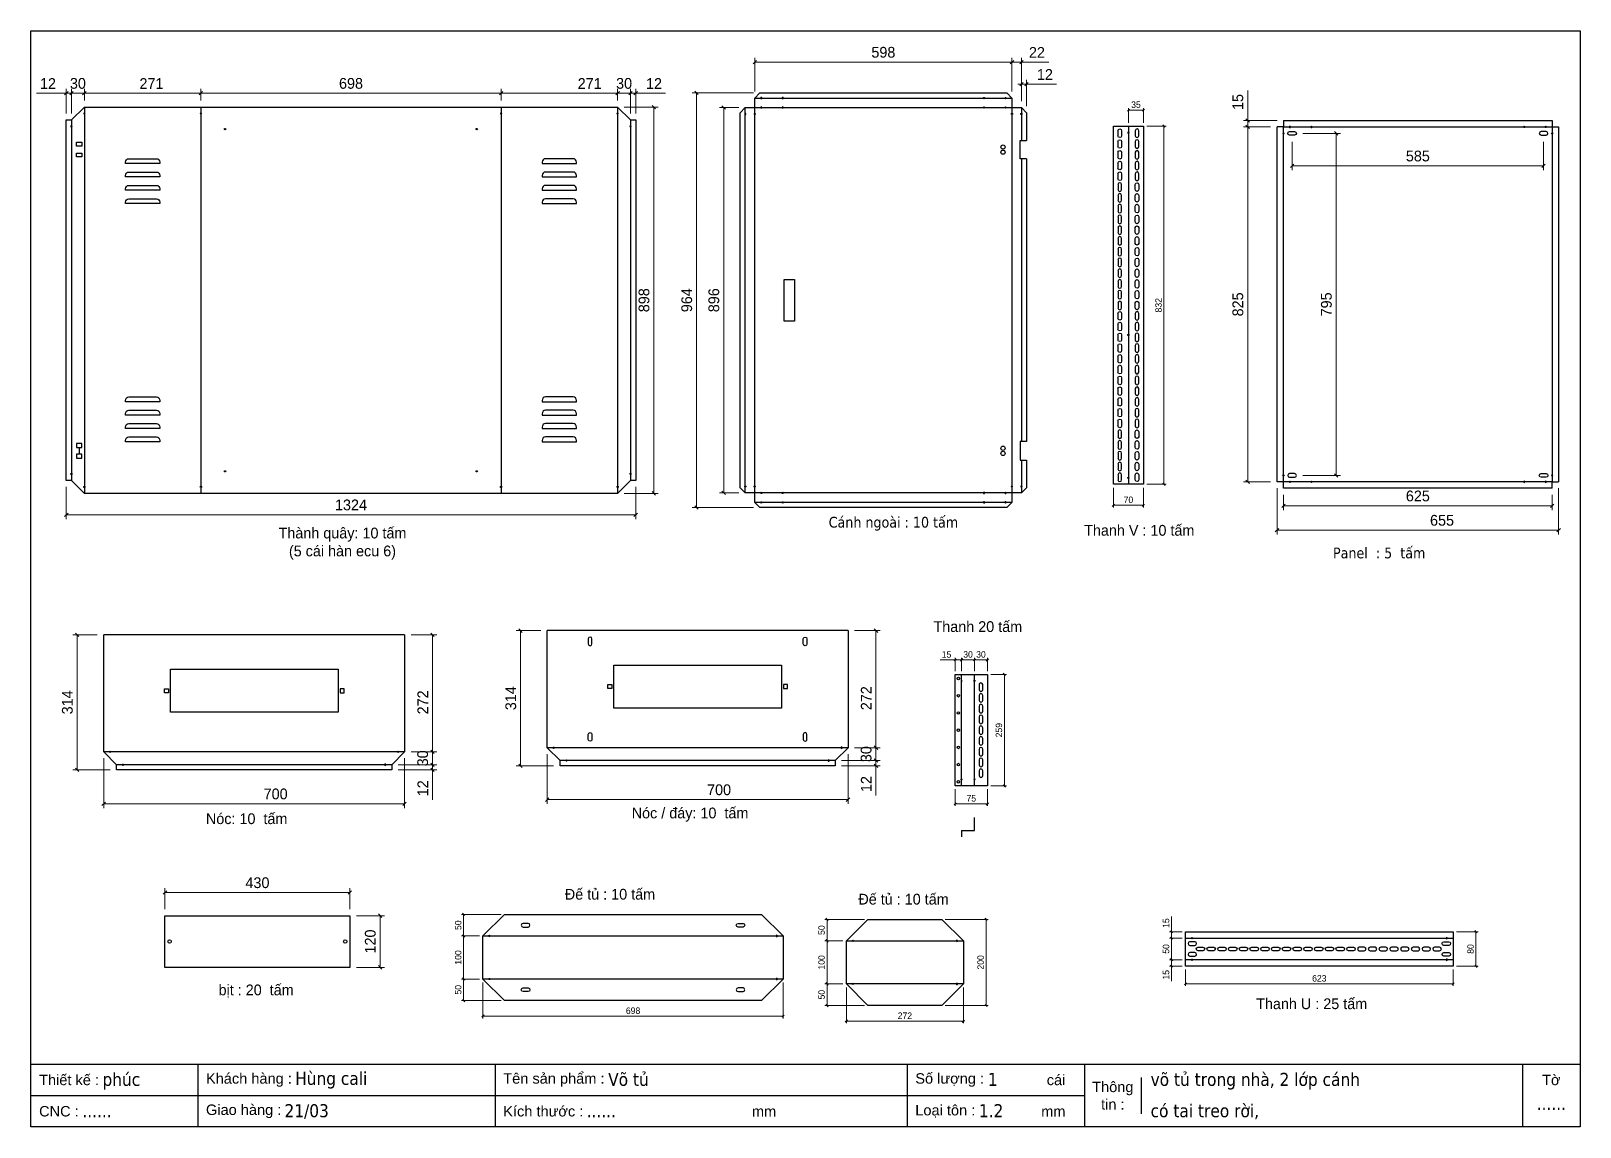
# Model space of a CAD drawing. Header units: millimetres. Extents: x 0 to 3602, y 0 to 2547.
import ezdxf
from ezdxf.enums import TextEntityAlignment as Align

# ---------------------------------------------------------------- set-up
doc = ezdxf.new("R2010")
doc.units = ezdxf.units.MM
doc.layers.add('CNC', color=7, linetype='Continuous')
doc.layers.add('DIM', color=253, linetype='Continuous')
doc.styles.add('Arial', font='arial.ttf')
doc.styles.add('Tahoma (Input Text)', font='tahoma.ttf')
doc.dimstyles.new('Dim-15', dxfattribs={"dimtxt": 15, "dimasz": 5, "dimexe": 5, "dimexo": 8, "dimgap": 5, "dimtad": 1, "dimdec": 0, "dimtxsty": 'Standard', "dimblk": 'OBLIQUE', "dimcen": 10, "dimclrd": 5, "dimclre": 5, "dimclrt": 3, "dimazin": 3, "dimtfac": 1, "dimtdec": 0, "dimtmove": 0, "dimatfit": 3, "dimldrblk": 'OBLIQUE', "dimlwd": 9, "dimlwe": 9})
doc.dimstyles.new('Dim-25', dxfattribs={"dimtxt": 25, "dimasz": 8, "dimexe": 10, "dimexo": 15, "dimgap": 10, "dimtad": 1, "dimdec": 0, "dimtxsty": 'Standard', "dimblk": 'OBLIQUE', "dimcen": 10, "dimclrd": 5, "dimclre": 5, "dimclrt": 3, "dimazin": 3, "dimtfac": 1, "dimtdec": 0, "dimtmove": 0, "dimatfit": 3, "dimldrblk": 'OBLIQUE', "dimlwd": 9, "dimlwe": 9})

msp = doc.modelspace()

# ---------------------------------------------------------------- texts
at = {"color": 2, "char_height": 25, "attachment_point": 5}
for s, insert, width in [('{\\fTahoma|b0|i0|c0|p34;Cánh ngoài : 10 tấm}', (2005.4, 1401.8), 775), ('Thành quây: 10 tấm \\P(5 cái hàn ecu 6)', (724.3, 1355.6), 785), ('Thanh V : 10 tấm', (2577, 1386.3), 775), ('{\\fTahoma|b0|i0|c0|p34;Panel  : 5  tấm}', (3134.9, 1333.7), 775), ('Thanh 20 tấm', (2201.6, 1162.6), 775), ('Nóc: 10  tấm', (501.5, 716.2), 885), ('Nóc / đáy: 10  tấm', (1532.5, 725.9), 885), ('Đế tủ : 10 tấm', (1346.3, 540.7), 775), ('Đế tủ : 10 tấm', (2028.9, 529.2), 775), ('bịt : 20  tấm', (523.5, 315.8), 885), ('Thanh U : 25 tấm', (2977.9, 286.2), 775)]:
    msp.add_mtext(s, dxfattribs=dict(at, insert=insert, width=width))

# ---------------------------------------------------------------- blocks, each defined once
blk = doc.blocks.new('ovan8.5x20')
at = {"layer": 'CNC', "color": 2, "lineweight": -3}
for p, q in [((5.7, 4.2), (-5.8, 4.2)), ((-5.8, -4.2), (5.7, -4.2))]:
    blk.add_line(p, q, dxfattribs=at)
for centre, start, end in [((-5.8, 0), 90, 270), ((5.7, 0), 270, 90)]:
    blk.add_arc(centre, 4.25, start, end, dxfattribs=at)
blk = doc.blocks.new('f3daunguoc')
at = {"layer": 'CNC', "color": 2, "lineweight": -3}
blk.add_circle((0, 0), 1.5, dxfattribs=at)
blk = doc.blocks.new('*D1')
at = {"color": 0, "linetype": 'ByBlock', "lineweight": -2}
for p, q in [((2825.1, 2342.9), (2833.1, 2334.9)), ((2833.1, 2319.9), (2825.1, 2327.9))]:
    blk.add_line(p, q, dxfattribs=at)
at = {"layer": 'Defpoints', "color": 0, "ltscale": 3, "transparency": 16777216}
for p in [(2829.1, 2338.9), (2897.4, 2323.9), (2912.4, 2338.9)]:
    blk.add_point(p, dxfattribs=at)
at = {"layer": 'DIM', "color": 5, "lineweight": 9, "ltscale": 3, "transparency": 16777216}
for p, q in [((2829.1, 2338.9), (2829.1, 2408.5)), ((2897.4, 2338.9), (2819.1, 2338.9)), ((2882.4, 2323.9), (2819.1, 2323.9)), ((2829.1, 2323.9), (2829.1, 2338.9)), ((2829.1, 2323.9), (2829.1, 2315.9))]:
    blk.add_line(p, q, dxfattribs=at)
at = {"layer": 'DIM', "color": 3, "ltscale": 3, "transparency": 16777216, "insert": (2806.4, 2381.7), "char_height": 25, "attachment_point": 5, "rotation": 90}
blk.add_mtext('15', dxfattribs=at)
blk = doc.blocks.new('_Oblique')
at = {"color": 0, "linetype": 'ByBlock', "lineweight": -2}
blk.add_line((-0.5, -0.5), (0.5, 0.5), dxfattribs=at)
blk = doc.blocks.new('*D2')
at = {"color": 0, "linetype": 'ByBlock', "lineweight": -2}
for p, q in [((2833.1, 2319.9), (2825.1, 2327.9)), ((2825.1, 1503.1), (2833.1, 1495.1))]:
    blk.add_line(p, q, dxfattribs=at)
at = {"layer": 'Defpoints', "color": 0, "ltscale": 3, "transparency": 16777216}
for p in [(2897.4, 2323.9), (2829.1, 1499.1), (2897.4, 1499.1)]:
    blk.add_point(p, dxfattribs=at)
at = {"layer": 'DIM', "color": 5, "lineweight": 9, "ltscale": 3, "transparency": 16777216}
for p, q in [((2882.4, 2323.9), (2819.1, 2323.9)), ((2829.1, 2323.9), (2829.1, 1499.1)), ((2882.4, 1499.1), (2819.1, 1499.1))]:
    blk.add_line(p, q, dxfattribs=at)
at = {"layer": 'DIM', "color": 3, "ltscale": 3, "transparency": 16777216, "insert": (2806.4, 1911.5), "char_height": 25, "attachment_point": 5, "rotation": 90}
blk.add_mtext('825', dxfattribs=at)
blk = doc.blocks.new('*D3')
at = {"color": 0, "linetype": 'ByBlock', "lineweight": -2}
for p, q in [((2901.4, 1390.9), (2893.4, 1382.9)), ((3548.2, 1382.9), (3556.2, 1390.9))]:
    blk.add_line(p, q, dxfattribs=at)
at = {"layer": 'Defpoints', "color": 0, "ltscale": 3, "transparency": 16777216}
for p in [(2897.4, 1499.1), (3552.2, 1499.1), (3552.2, 1386.9)]:
    blk.add_point(p, dxfattribs=at)
at = {"layer": 'DIM', "color": 5, "lineweight": 9, "ltscale": 3, "transparency": 16777216}
for p, q in [((2897.4, 1484.1), (2897.4, 1376.9)), ((3552.2, 1484.1), (3552.2, 1376.9)), ((2897.4, 1386.9), (3552.2, 1386.9))]:
    blk.add_line(p, q, dxfattribs=at)
at = {"layer": 'DIM', "color": 3, "ltscale": 3, "transparency": 16777216, "insert": (3281, 1409.6), "char_height": 25, "attachment_point": 5}
blk.add_mtext('655', dxfattribs=at)
blk = doc.blocks.new('*D4')
at = {"color": 0, "linetype": 'ByBlock', "lineweight": -2}
for p, q in [((2916.4, 1447.5), (2908.4, 1439.5)), ((3533.2, 1439.5), (3541.2, 1447.5))]:
    blk.add_line(p, q, dxfattribs=at)
at = {"layer": 'Defpoints', "color": 0, "ltscale": 3, "transparency": 16777216}
for p in [(2912.4, 1484.1), (3537.2, 1484.1), (3537.2, 1443.5)]:
    blk.add_point(p, dxfattribs=at)
at = {"layer": 'DIM', "color": 5, "lineweight": 9, "ltscale": 3, "transparency": 16777216}
for p, q in [((2912.4, 1469.1), (2912.4, 1433.5)), ((2912.4, 1443.5), (3537.2, 1443.5)), ((3537.2, 1469.1), (3537.2, 1433.5))]:
    blk.add_line(p, q, dxfattribs=at)
at = {"layer": 'DIM', "color": 3, "ltscale": 3, "transparency": 16777216, "insert": (3224.8, 1466.2), "char_height": 25, "attachment_point": 5}
blk.add_mtext('625', dxfattribs=at)
blk = doc.blocks.new('*D5')
at = {"color": 0, "linetype": 'ByBlock', "lineweight": -2}
for p, q in [((2936.4, 2237.4), (2928.4, 2229.4)), ((3513.2, 2229.4), (3521.2, 2237.4))]:
    blk.add_line(p, q, dxfattribs=at)
at = {"layer": 'Defpoints', "color": 0, "ltscale": 3, "transparency": 16777216}
for p in [(2932.4, 2304.6), (3517.2, 2304.6), (3517.2, 2233.4)]:
    blk.add_point(p, dxfattribs=at)
at = {"layer": 'DIM', "color": 5, "lineweight": 9, "ltscale": 3, "transparency": 16777216}
for p, q in [((2932.4, 2289.6), (2932.4, 2223.4)), ((3517.2, 2289.6), (3517.2, 2223.4)), ((2932.4, 2233.4), (3517.2, 2233.4))]:
    blk.add_line(p, q, dxfattribs=at)
at = {"layer": 'DIM', "color": 3, "ltscale": 3, "transparency": 16777216, "insert": (3224.8, 2256.1), "char_height": 25, "attachment_point": 5}
blk.add_mtext('585', dxfattribs=at)
blk = doc.blocks.new('*D6')
at = {"color": 0, "linetype": 'ByBlock', "lineweight": -2}
for p, q in [((3038.9, 2304.9), (3030.9, 2312.9)), ((3030.9, 1518.1), (3038.9, 1510.1))]:
    blk.add_line(p, q, dxfattribs=at)
at = {"layer": 'Defpoints', "color": 0, "ltscale": 3, "transparency": 16777216}
for p in [(2942.4, 2308.9), (2942.4, 1514.1), (3034.9, 1514.1)]:
    blk.add_point(p, dxfattribs=at)
at = {"layer": 'DIM', "color": 5, "lineweight": 9, "ltscale": 3, "transparency": 16777216}
for p, q in [((2957.4, 2308.9), (3044.9, 2308.9)), ((3034.9, 2308.9), (3034.9, 1514.1)), ((2957.4, 1514.1), (3044.9, 1514.1))]:
    blk.add_line(p, q, dxfattribs=at)
at = {"layer": 'DIM', "color": 3, "ltscale": 3, "transparency": 16777216, "insert": (3012.2, 1911.5), "char_height": 25, "attachment_point": 5, "rotation": 90}
blk.add_mtext('795', dxfattribs=at)
blk = doc.blocks.new('*D7')
at = {"color": 0, "linetype": 'ByBlock', "lineweight": -2}
for p, q in [((1452.3, 2366), (1444.3, 2374)), ((1444.3, 1476.4), (1452.3, 1468.4))]:
    blk.add_line(p, q, dxfattribs=at)
at = {"layer": 'Defpoints', "color": 0, "transparency": 16777216}
for p in [(1364.1, 2370), (1364.1, 1472.4), (1448.3, 1472.4)]:
    blk.add_point(p, dxfattribs=at)
at = {"layer": 'DIM', "color": 5, "lineweight": 9, "transparency": 16777216}
for p, q in [((1379.1, 2370), (1458.3, 2370)), ((1448.3, 2370), (1448.3, 1472.4)), ((1379.1, 1472.4), (1458.3, 1472.4))]:
    blk.add_line(p, q, dxfattribs=at)
at = {"layer": 'DIM', "color": 3, "transparency": 16777216, "insert": (1425.5, 1921.2), "char_height": 25, "attachment_point": 5, "rotation": 90}
blk.add_mtext('898', dxfattribs=at)
blk = doc.blocks.new('*D8')
at = {"color": 0, "linetype": 'ByBlock', "lineweight": -2}
for p, q in [((399.1, 2406.1), (391.1, 2398.1)), ((1089.1, 2398.1), (1097.1, 2406.1))]:
    blk.add_line(p, q, dxfattribs=at)
at = {"layer": 'Defpoints', "color": 0, "transparency": 16777216}
for p in [(1093.1, 2402.1), (395.1, 2370), (1093.1, 2370)]:
    blk.add_point(p, dxfattribs=at)
at = {"layer": 'DIM', "color": 5, "lineweight": 9, "transparency": 16777216}
for p, q in [((395.1, 2385), (395.1, 2412.1)), ((395.1, 2402.1), (1093.1, 2402.1)), ((1093.1, 2385), (1093.1, 2412.1))]:
    blk.add_line(p, q, dxfattribs=at)
at = {"layer": 'DIM', "color": 3, "transparency": 16777216, "insert": (744.1, 2424.9), "char_height": 25, "attachment_point": 5}
blk.add_mtext('698', dxfattribs=at)
blk = doc.blocks.new('*D9')
at = {"color": 0, "linetype": 'ByBlock', "lineweight": -2}
for p, q in [((1097.1, 2406.1), (1089.1, 2398.1)), ((1360.1, 2398.1), (1368.1, 2406.1))]:
    blk.add_line(p, q, dxfattribs=at)
at = {"layer": 'Defpoints', "color": 0, "transparency": 16777216}
for p in [(1364.1, 2402.1), (1093.1, 2370), (1364.1, 2370)]:
    blk.add_point(p, dxfattribs=at)
at = {"layer": 'DIM', "color": 5, "lineweight": 9, "transparency": 16777216}
for p, q in [((1093.1, 2385), (1093.1, 2412.1)), ((1093.1, 2402.1), (1364.1, 2402.1)), ((1364.1, 2385), (1364.1, 2412.1))]:
    blk.add_line(p, q, dxfattribs=at)
at = {"layer": 'DIM', "color": 3, "transparency": 16777216, "insert": (1299.1, 2424.7), "char_height": 25, "attachment_point": 5}
blk.add_mtext('271', dxfattribs=at)
blk = doc.blocks.new('*D10')
at = {"color": 0, "linetype": 'ByBlock', "lineweight": -2}
for p, q in [((1368.1, 2406.1), (1360.1, 2398.1)), ((1390.1, 2398.1), (1398.1, 2406.1))]:
    blk.add_line(p, q, dxfattribs=at)
at = {"layer": 'Defpoints', "color": 0, "transparency": 16777216}
for p in [(1394.1, 2402.1), (1364.1, 2370), (1394.1, 2340)]:
    blk.add_point(p, dxfattribs=at)
at = {"layer": 'DIM', "color": 5, "lineweight": 9, "transparency": 16777216}
for p, q in [((1364.1, 2385), (1364.1, 2412.1)), ((1364.1, 2402.1), (1394.1, 2402.1)), ((1394.1, 2355), (1394.1, 2412.1))]:
    blk.add_line(p, q, dxfattribs=at)
at = {"layer": 'DIM', "color": 3, "transparency": 16777216, "insert": (1379.1, 2424.9), "char_height": 25, "attachment_point": 5}
blk.add_mtext('30', dxfattribs=at)
blk = doc.blocks.new('*D11')
at = {"color": 0, "linetype": 'ByBlock', "lineweight": -2}
for p, q in [((1390.1, 2398.1), (1398.1, 2406.1)), ((1410.1, 2406.1), (1402.1, 2398.1))]:
    blk.add_line(p, q, dxfattribs=at)
at = {"layer": 'Defpoints', "color": 0, "transparency": 16777216}
for p in [(1406.1, 2402.1), (1394.1, 2340), (1406.1, 2340)]:
    blk.add_point(p, dxfattribs=at)
at = {"layer": 'DIM', "color": 5, "lineweight": 9, "transparency": 16777216}
for p, q in [((1394.1, 2402.1), (1386.1, 2402.1)), ((1394.1, 2355), (1394.1, 2412.1)), ((1394.1, 2402.1), (1406.1, 2402.1)), ((1406.1, 2355), (1406.1, 2412.1)), ((1406.1, 2402.1), (1475.3, 2402.1))]:
    blk.add_line(p, q, dxfattribs=at)
at = {"layer": 'DIM', "color": 3, "transparency": 16777216, "insert": (1448.7, 2424.7), "char_height": 25, "attachment_point": 5}
blk.add_mtext('12', dxfattribs=at)
blk = doc.blocks.new('*D12')
at = {"color": 0, "linetype": 'ByBlock', "lineweight": -2}
for p, q in [((128.1, 2406.1), (120.1, 2398.1)), ((391.1, 2398.1), (399.1, 2406.1))]:
    blk.add_line(p, q, dxfattribs=at)
at = {"layer": 'Defpoints', "color": 0, "transparency": 16777216}
for p in [(124.1, 2402.1), (124.1, 2370), (395.1, 2370)]:
    blk.add_point(p, dxfattribs=at)
at = {"layer": 'DIM', "color": 5, "lineweight": 9, "transparency": 16777216}
for p, q in [((124.1, 2385), (124.1, 2412.1)), ((395.1, 2402.1), (124.1, 2402.1)), ((395.1, 2385), (395.1, 2412.1))]:
    blk.add_line(p, q, dxfattribs=at)
at = {"layer": 'DIM', "color": 3, "transparency": 16777216, "insert": (280.1, 2424.7), "char_height": 25, "attachment_point": 5}
blk.add_mtext('271', dxfattribs=at)
blk = doc.blocks.new('*D13')
at = {"color": 0, "linetype": 'ByBlock', "lineweight": -2}
for p, q in [((98.1, 2406.1), (90.1, 2398.1)), ((120.1, 2398.1), (128.1, 2406.1))]:
    blk.add_line(p, q, dxfattribs=at)
at = {"layer": 'Defpoints', "color": 0, "transparency": 16777216}
for p in [(94.1, 2402.1), (124.1, 2370), (94.1, 2340)]:
    blk.add_point(p, dxfattribs=at)
at = {"layer": 'DIM', "color": 5, "lineweight": 9, "transparency": 16777216}
for p, q in [((94.1, 2355), (94.1, 2412.1)), ((124.1, 2402.1), (94.1, 2402.1)), ((124.1, 2385), (124.1, 2412.1))]:
    blk.add_line(p, q, dxfattribs=at)
at = {"layer": 'DIM', "color": 3, "transparency": 16777216, "insert": (109.1, 2424.9), "char_height": 25, "attachment_point": 5}
blk.add_mtext('30', dxfattribs=at)
blk = doc.blocks.new('*D14')
at = {"color": 0, "linetype": 'ByBlock', "lineweight": -2}
for p, q in [((78.1, 2398.1), (86.1, 2406.1)), ((98.1, 2406.1), (90.1, 2398.1))]:
    blk.add_line(p, q, dxfattribs=at)
at = {"layer": 'Defpoints', "color": 0, "transparency": 16777216}
for p in [(82.1, 2402.1), (82.1, 2340), (94.1, 2340)]:
    blk.add_point(p, dxfattribs=at)
at = {"layer": 'DIM', "color": 5, "lineweight": 9, "transparency": 16777216}
for p, q in [((82.1, 2402.1), (12.9, 2402.1)), ((82.1, 2355), (82.1, 2412.1)), ((94.1, 2402.1), (82.1, 2402.1)), ((94.1, 2355), (94.1, 2412.1)), ((94.1, 2402.1), (102.1, 2402.1))]:
    blk.add_line(p, q, dxfattribs=at)
at = {"layer": 'DIM', "color": 3, "transparency": 16777216, "insert": (39.5, 2424.7), "char_height": 25, "attachment_point": 5}
blk.add_mtext('12', dxfattribs=at)
blk = doc.blocks.new('*D15')
at = {"color": 0, "linetype": 'ByBlock', "lineweight": -2}
for p, q in [((86.1, 1426.6), (78.1, 1418.6)), ((1402.1, 1418.6), (1410.1, 1426.6))]:
    blk.add_line(p, q, dxfattribs=at)
at = {"layer": 'Defpoints', "color": 0, "transparency": 16777216}
for p in [(82.1, 1502.4), (1406.1, 1502.4), (1406.1, 1422.6)]:
    blk.add_point(p, dxfattribs=at)
at = {"layer": 'DIM', "color": 5, "lineweight": 9, "transparency": 16777216}
for p, q in [((82.1, 1487.4), (82.1, 1412.6)), ((1406.1, 1487.4), (1406.1, 1412.6)), ((82.1, 1422.6), (1406.1, 1422.6))]:
    blk.add_line(p, q, dxfattribs=at)
at = {"layer": 'DIM', "color": 3, "transparency": 16777216, "insert": (744.1, 1445.4), "char_height": 25, "attachment_point": 5}
blk.add_mtext('1324', dxfattribs=at)
blk = doc.blocks.new('*D16')
at = {"color": 0, "linetype": 'ByBlock', "lineweight": -2}
for p, q in [((173.1, 755), (165.1, 747)), ((864.7, 747), (872.7, 755))]:
    blk.add_line(p, q, dxfattribs=at)
at = {"layer": 'Defpoints', "color": 0, "transparency": 16777216}
for p in [(169.1, 871.7), (868.7, 871.7), (169.1, 751)]:
    blk.add_point(p, dxfattribs=at)
at = {"layer": 'DIM', "color": 5, "lineweight": 9, "transparency": 16777216}
for p, q in [((169.1, 856.7), (169.1, 741)), ((868.7, 856.7), (868.7, 741)), ((868.7, 751), (169.1, 751))]:
    blk.add_line(p, q, dxfattribs=at)
at = {"layer": 'DIM', "color": 3, "transparency": 16777216, "insert": (568.9, 773.8), "char_height": 25, "attachment_point": 5}
blk.add_mtext('700', dxfattribs=at)
blk = doc.blocks.new('*D17')
at = {"color": 0, "linetype": 'ByBlock', "lineweight": -2}
for p, q in [((937.7, 1139.7), (929.7, 1147.7)), ((929.7, 875.7), (937.7, 867.7))]:
    blk.add_line(p, q, dxfattribs=at)
at = {"layer": 'Defpoints', "color": 0, "transparency": 16777216}
for p in [(868.7, 1143.7), (868.7, 871.7), (933.7, 871.7)]:
    blk.add_point(p, dxfattribs=at)
at = {"layer": 'DIM', "color": 5, "lineweight": 9, "transparency": 16777216}
for p, q in [((883.7, 1143.7), (943.7, 1143.7)), ((933.7, 1143.7), (933.7, 871.7)), ((883.7, 871.7), (943.7, 871.7))]:
    blk.add_line(p, q, dxfattribs=at)
at = {"layer": 'DIM', "color": 3, "transparency": 16777216, "insert": (911.2, 986.7), "char_height": 25, "attachment_point": 5, "rotation": 90}
blk.add_mtext('272', dxfattribs=at)
blk = doc.blocks.new('*D18')
at = {"color": 0, "linetype": 'ByBlock', "lineweight": -2}
for p, q in [((937.7, 867.7), (929.7, 875.7)), ((929.7, 845.7), (937.7, 837.7))]:
    blk.add_line(p, q, dxfattribs=at)
at = {"layer": 'Defpoints', "color": 0, "transparency": 16777216}
for p in [(868.7, 871.7), (838.7, 841.7), (933.7, 841.7)]:
    blk.add_point(p, dxfattribs=at)
at = {"layer": 'DIM', "color": 5, "lineweight": 9, "transparency": 16777216}
for p, q in [((883.7, 871.7), (943.7, 871.7)), ((933.7, 871.7), (933.7, 841.7)), ((853.7, 841.7), (943.7, 841.7))]:
    blk.add_line(p, q, dxfattribs=at)
at = {"layer": 'DIM', "color": 3, "transparency": 16777216, "insert": (910.9, 856.7), "char_height": 25, "attachment_point": 5, "rotation": 90}
blk.add_mtext('30', dxfattribs=at)
blk = doc.blocks.new('*D19')
at = {"color": 0, "linetype": 'ByBlock', "lineweight": -2}
for p, q in [((929.7, 845.7), (937.7, 837.7)), ((937.7, 825.7), (929.7, 833.7))]:
    blk.add_line(p, q, dxfattribs=at)
at = {"layer": 'Defpoints', "color": 0, "transparency": 16777216}
for p in [(838.7, 841.7), (838.7, 829.7), (933.7, 829.7)]:
    blk.add_point(p, dxfattribs=at)
at = {"layer": 'DIM', "color": 5, "lineweight": 9, "transparency": 16777216}
for p, q in [((853.7, 841.7), (943.7, 841.7)), ((853.7, 829.7), (943.7, 829.7)), ((933.7, 841.7), (933.7, 849.7)), ((933.7, 841.7), (933.7, 829.7)), ((933.7, 829.7), (933.7, 760.5))]:
    blk.add_line(p, q, dxfattribs=at)
at = {"layer": 'DIM', "color": 3, "transparency": 16777216, "insert": (911.2, 787.1), "char_height": 25, "attachment_point": 5, "rotation": 90}
blk.add_mtext('12', dxfattribs=at)
blk = doc.blocks.new('*D20')
at = {"color": 0, "linetype": 'ByBlock', "lineweight": -2}
for p, q in [((315.6, 548.7), (307.6, 540.7)), ((737.6, 540.7), (745.6, 548.7))]:
    blk.add_line(p, q, dxfattribs=at)
at = {"layer": 'Defpoints', "color": 0, "ltscale": 3, "transparency": 16777216}
for p in [(741.6, 544.7), (311.6, 491), (741.6, 491)]:
    blk.add_point(p, dxfattribs=at)
at = {"layer": 'DIM', "color": 5, "lineweight": 9, "ltscale": 3, "transparency": 16777216}
for p, q in [((311.6, 506), (311.6, 554.7)), ((311.6, 544.7), (741.6, 544.7)), ((741.6, 506), (741.6, 554.7))]:
    blk.add_line(p, q, dxfattribs=at)
at = {"layer": 'DIM', "color": 3, "ltscale": 3, "transparency": 16777216, "insert": (526.6, 567.5), "char_height": 25, "attachment_point": 5}
blk.add_mtext('430', dxfattribs=at)
blk = doc.blocks.new('*D21')
at = {"color": 0, "linetype": 'ByBlock', "lineweight": -2}
for p, q in [((815.9, 487), (807.9, 495)), ((807.9, 375), (815.9, 367))]:
    blk.add_line(p, q, dxfattribs=at)
at = {"layer": 'Defpoints', "color": 0, "ltscale": 3, "transparency": 16777216}
for p in [(741.6, 491), (811.9, 491), (741.6, 371)]:
    blk.add_point(p, dxfattribs=at)
at = {"layer": 'DIM', "color": 5, "lineweight": 9, "ltscale": 3, "transparency": 16777216}
for p, q in [((756.6, 491), (821.9, 491)), ((811.9, 371), (811.9, 491)), ((756.6, 371), (821.9, 371))]:
    blk.add_line(p, q, dxfattribs=at)
at = {"layer": 'DIM', "color": 3, "ltscale": 3, "transparency": 16777216, "insert": (789.1, 431), "char_height": 25, "attachment_point": 5, "rotation": 90}
blk.add_mtext('120', dxfattribs=at)
blk = doc.blocks.new('*D22')
at = {"color": 0, "linetype": 'ByBlock', "lineweight": -2}
for p, q in [((111.5, 1139.7), (103.5, 1147.7)), ((103.5, 833.7), (111.5, 825.7))]:
    blk.add_line(p, q, dxfattribs=at)
at = {"layer": 'Defpoints', "color": 0, "ltscale": 3, "transparency": 16777216}
for p in [(169.1, 1143.7), (107.5, 829.7), (199.1, 829.7)]:
    blk.add_point(p, dxfattribs=at)
at = {"layer": 'DIM', "color": 5, "lineweight": 9, "ltscale": 3, "transparency": 16777216}
for p, q in [((154.1, 1143.7), (97.5, 1143.7)), ((107.5, 1143.7), (107.5, 829.7)), ((184.1, 829.7), (97.5, 829.7))]:
    blk.add_line(p, q, dxfattribs=at)
at = {"layer": 'DIM', "color": 3, "ltscale": 3, "transparency": 16777216, "insert": (84.7, 986.7), "char_height": 25, "attachment_point": 5, "rotation": 90}
blk.add_mtext('314', dxfattribs=at)
blk = doc.blocks.new('*D23')
at = {"color": 0, "linetype": 'ByBlock', "lineweight": -2}
for p, q in [((2299, 2419.2), (2307, 2427.2)), ((2319, 2427.2), (2311, 2419.2))]:
    blk.add_line(p, q, dxfattribs=at)
at = {"layer": 'Defpoints', "color": 0, "ltscale": 3, "transparency": 16777216}
for p in [(2315, 2423.2), (2303, 2369), (2315, 2357)]:
    blk.add_point(p, dxfattribs=at)
at = {"layer": 'DIM', "color": 5, "lineweight": 9, "ltscale": 3, "transparency": 16777216}
for p, q in [((2303, 2423.2), (2295, 2423.2)), ((2303, 2384), (2303, 2433.2)), ((2303, 2423.2), (2315, 2423.2)), ((2315, 2372), (2315, 2433.2)), ((2315, 2423.2), (2384.2, 2423.2))]:
    blk.add_line(p, q, dxfattribs=at)
at = {"layer": 'DIM', "color": 3, "ltscale": 3, "transparency": 16777216, "insert": (2357.6, 2445.7), "char_height": 25, "attachment_point": 5}
blk.add_mtext('12', dxfattribs=at)
blk = doc.blocks.new('*D24')
at = {"color": 0, "linetype": 'ByBlock', "lineweight": -2}
for p, q in [((2285, 2478.5), (2277, 2470.5)), ((2299, 2470.5), (2307, 2478.5))]:
    blk.add_line(p, q, dxfattribs=at)
at = {"layer": 'Defpoints', "color": 0, "ltscale": 3, "transparency": 16777216}
for p in [(2303, 2474.5), (2281, 2391), (2303, 2369)]:
    blk.add_point(p, dxfattribs=at)
at = {"layer": 'DIM', "color": 5, "lineweight": 9, "ltscale": 3, "transparency": 16777216}
for p, q in [((2281, 2406), (2281, 2484.5)), ((2281, 2474.5), (2303, 2474.5)), ((2303, 2384), (2303, 2484.5)), ((2303, 2474.5), (2367, 2474.5))]:
    blk.add_line(p, q, dxfattribs=at)
at = {"layer": 'DIM', "color": 3, "ltscale": 3, "transparency": 16777216, "insert": (2339, 2497), "char_height": 25, "attachment_point": 5}
blk.add_mtext('22', dxfattribs=at)
blk = doc.blocks.new('*D25')
at = {"color": 0, "linetype": 'ByBlock', "lineweight": -2}
for p, q in [((1687, 2478.5), (1679, 2470.5)), ((2277, 2470.5), (2285, 2478.5))]:
    blk.add_line(p, q, dxfattribs=at)
at = {"layer": 'Defpoints', "color": 0, "ltscale": 3, "transparency": 16777216}
for p in [(1683, 2474.5), (1683, 2391), (2281, 2391)]:
    blk.add_point(p, dxfattribs=at)
at = {"layer": 'DIM', "color": 5, "lineweight": 9, "ltscale": 3, "transparency": 16777216}
for p, q in [((1683, 2406), (1683, 2484.5)), ((2281, 2474.5), (1683, 2474.5)), ((2281, 2406), (2281, 2484.5))]:
    blk.add_line(p, q, dxfattribs=at)
at = {"layer": 'DIM', "color": 3, "ltscale": 3, "transparency": 16777216, "insert": (1982, 2497.2), "char_height": 25, "attachment_point": 5}
blk.add_mtext('598', dxfattribs=at)
blk = doc.blocks.new('*D26')
at = {"color": 0, "linetype": 'ByBlock', "lineweight": -2}
for p, q in [((1551.6, 2399), (1543.6, 2407)), ((1543.6, 1443.4), (1551.6, 1435.4))]:
    blk.add_line(p, q, dxfattribs=at)
at = {"layer": 'Defpoints', "color": 0, "ltscale": 3, "transparency": 16777216}
for p in [(1695, 2403), (1547.6, 1439.4), (1695, 1439.4)]:
    blk.add_point(p, dxfattribs=at)
at = {"layer": 'DIM', "color": 5, "lineweight": 9, "ltscale": 3, "transparency": 16777216}
for p, q in [((1680, 2403), (1537.6, 2403)), ((1547.6, 2403), (1547.6, 1439.4)), ((1680, 1439.4), (1537.6, 1439.4))]:
    blk.add_line(p, q, dxfattribs=at)
at = {"layer": 'DIM', "color": 3, "ltscale": 3, "transparency": 16777216, "insert": (1524.9, 1921.2), "char_height": 25, "attachment_point": 5, "rotation": 90}
blk.add_mtext('964', dxfattribs=at)
blk = doc.blocks.new('*D27')
at = {"color": 0, "linetype": 'ByBlock', "lineweight": -2}
for p, q in [((1614.7, 2365), (1606.7, 2373)), ((1606.7, 1477.4), (1614.7, 1469.4))]:
    blk.add_line(p, q, dxfattribs=at)
at = {"layer": 'Defpoints', "color": 0, "ltscale": 3, "transparency": 16777216}
for p in [(1610.7, 2369), (1661, 2369), (1661, 1473.4)]:
    blk.add_point(p, dxfattribs=at)
at = {"layer": 'DIM', "color": 5, "lineweight": 9, "ltscale": 3, "transparency": 16777216}
for p, q in [((1646, 2369), (1600.7, 2369)), ((1610.7, 1473.4), (1610.7, 2369)), ((1646, 1473.4), (1600.7, 1473.4))]:
    blk.add_line(p, q, dxfattribs=at)
at = {"layer": 'DIM', "color": 3, "ltscale": 3, "transparency": 16777216, "insert": (1587.9, 1921.2), "char_height": 25, "attachment_point": 5, "rotation": 90}
blk.add_mtext('896', dxfattribs=at)
blk = doc.blocks.new('khungtenAsean2')
at = {"color": 7}
for p, q in [((2970, -1980), (0, -1980)), ((320, -1980), (320, -2100)), ((890, -1980), (890, -2100)), ((1680, -1980), (1680, -2100)), ((2020, -1980), (2020, -2100)), ((2860, -1980), (2860, -2100)), ((2128.3, -2005), (2128.3, -2075)), ((2020, -2040), (0, -2040))]:
    blk.add_line(p, q, dxfattribs=at)
blk.add_lwpolyline([(0, 0), (2970, 0), (2970, -2100), (0, -2100)], close=True, dxfattribs=at)
at = {"color": 2, "char_height": 20, "style": 'Arial'}
for s, insert, width, attachment_point in [('  Thiết kế :', (0, -2010), 917.634, 4), ('  Khách hàng :', (320, -2010), 917.634, 4), ('  Tên sản phẩm :', (890, -2010), 917.634, 4), ('  Số lượng :', (1680, -2010), 917.634, 4), ('cái', (1947.6, -2010), 917.634, 4), ('Thông\\Ptin :', (2074.2, -2040), 108.311, 5), ('Tờ', (2915, -2010), 110, 5), ('  CNC :', (0, -2070), 917.634, 4), ('  Giao hàng :', (320, -2070), 917.634, 4), ('  Kích thước :', (890, -2070), 917.634, 4), ('mm', (1382.3, -2070), 917.634, 4), ('  Loại tôn :', (1680, -2070), 917.634, 4), ('mm', (1936.9, -2070), 917.634, 4)]:
    blk.add_mtext(s, dxfattribs=dict(at, insert=insert, width=width, attachment_point=attachment_point))
at = {"color": 1, "style": 'Tahoma (Input Text)', "flags": 8}
for tag, p in [('#01', (137.1, -2021.3)), ('#03', (506.6, -2019.3)), ('#05', (1106.6, -2021.3)), ('#07', (1834.7, -2021.3)), ('#09', (2146.7, -2021.3)), ('#02', (98.5, -2081.3)), ('#04', (486.1, -2081.3)), ('#06', (1065.3, -2081.3)), ('#08', (1817.4, -2081.3)), ('#10', (2146.7, -2081.3))]:
    blk.add_attdef(tag, p, '', height=25, dxfattribs=at)
blk.add_attdef('#11', text='', height=25, dxfattribs=at).set_placement((2915, -2067.3), align=Align.CENTER)
blk = doc.blocks.new('*D28')
at = {"color": 0, "linetype": 'ByBlock', "lineweight": -2}
for p, q in [((2265.9, 1048.9), (2260.9, 1053.9)), ((2260.9, 795.3), (2265.9, 790.3))]:
    blk.add_line(p, q, dxfattribs=at)
at = {"layer": 'Defpoints', "color": 0, "transparency": 16777216}
for p in [(2223.9, 1051.4), (2223.9, 792.8), (2263.4, 792.8)]:
    blk.add_point(p, dxfattribs=at)
at = {"layer": 'DIM', "color": 5, "lineweight": 9, "transparency": 16777216}
for p, q in [((2231.9, 1051.4), (2268.4, 1051.4)), ((2263.4, 1051.4), (2263.4, 792.8)), ((2231.9, 792.8), (2268.4, 792.8))]:
    blk.add_line(p, q, dxfattribs=at)
at = {"layer": 'DIM', "color": 3, "transparency": 16777216, "insert": (2250.7, 922.1), "char_height": 15, "attachment_point": 5, "rotation": 90}
blk.add_mtext('259', dxfattribs=at)
blk = doc.blocks.new('*D29')
at = {"color": 0, "linetype": 'ByBlock', "lineweight": -2}
for p, q in [((2151.4, 753.5), (2146.4, 748.5)), ((2221.4, 748.5), (2226.4, 753.5))]:
    blk.add_line(p, q, dxfattribs=at)
at = {"layer": 'Defpoints', "color": 0, "transparency": 16777216}
for p in [(2148.9, 792.8), (2223.9, 792.8), (2223.9, 751)]:
    blk.add_point(p, dxfattribs=at)
at = {"layer": 'DIM', "color": 5, "lineweight": 9, "transparency": 16777216}
for p, q in [((2148.9, 784.8), (2148.9, 746)), ((2223.9, 784.8), (2223.9, 746)), ((2148.9, 751), (2223.9, 751))]:
    blk.add_line(p, q, dxfattribs=at)
at = {"layer": 'DIM', "color": 3, "transparency": 16777216, "insert": (2186.4, 763.6), "char_height": 15, "attachment_point": 5}
blk.add_mtext('75', dxfattribs=at)
blk = doc.blocks.new('*D30')
at = {"color": 0, "linetype": 'ByBlock', "lineweight": -2}
for p, q in [((2166.4, 1087.9), (2161.4, 1082.9)), ((2191.4, 1082.9), (2196.4, 1087.9))]:
    blk.add_line(p, q, dxfattribs=at)
at = {"layer": 'Defpoints', "color": 0, "transparency": 16777216}
for p in [(2193.9, 1085.4), (2163.9, 1051.4), (2193.9, 1051.4)]:
    blk.add_point(p, dxfattribs=at)
at = {"layer": 'DIM', "color": 5, "lineweight": 9, "transparency": 16777216}
for p, q in [((2163.9, 1059.4), (2163.9, 1090.4)), ((2163.9, 1085.4), (2193.9, 1085.4)), ((2193.9, 1059.4), (2193.9, 1090.4))]:
    blk.add_line(p, q, dxfattribs=at)
at = {"layer": 'DIM', "color": 3, "transparency": 16777216, "insert": (2178.9, 1098.1), "char_height": 15, "attachment_point": 5}
blk.add_mtext('30', dxfattribs=at)
blk = doc.blocks.new('*D31')
at = {"color": 0, "linetype": 'ByBlock', "lineweight": -2}
for p, q in [((2196.4, 1087.9), (2191.4, 1082.9)), ((2221.4, 1082.9), (2226.4, 1087.9))]:
    blk.add_line(p, q, dxfattribs=at)
at = {"layer": 'Defpoints', "color": 0, "transparency": 16777216}
for p in [(2223.9, 1085.4), (2193.9, 1051.4), (2223.9, 1051.4)]:
    blk.add_point(p, dxfattribs=at)
at = {"layer": 'DIM', "color": 5, "lineweight": 9, "transparency": 16777216}
for p, q in [((2193.9, 1059.4), (2193.9, 1090.4)), ((2193.9, 1085.4), (2223.9, 1085.4)), ((2223.9, 1059.4), (2223.9, 1090.4))]:
    blk.add_line(p, q, dxfattribs=at)
at = {"layer": 'DIM', "color": 3, "transparency": 16777216, "insert": (2208.9, 1098.1), "char_height": 15, "attachment_point": 5}
blk.add_mtext('30', dxfattribs=at)
blk = doc.blocks.new('*D32')
at = {"color": 0, "linetype": 'ByBlock', "lineweight": -2}
for p, q in [((2151.4, 1087.9), (2146.4, 1082.9)), ((2161.4, 1082.9), (2166.4, 1087.9))]:
    blk.add_line(p, q, dxfattribs=at)
at = {"layer": 'Defpoints', "color": 0, "transparency": 16777216}
for p in [(2148.9, 1085.4), (2148.9, 1051.4), (2163.9, 1051.4)]:
    blk.add_point(p, dxfattribs=at)
at = {"layer": 'DIM', "color": 5, "lineweight": 9, "transparency": 16777216}
for p, q in [((2148.9, 1085.4), (2113.7, 1085.4)), ((2148.9, 1059.4), (2148.9, 1090.4)), ((2163.9, 1085.4), (2148.9, 1085.4)), ((2163.9, 1059.4), (2163.9, 1090.4))]:
    blk.add_line(p, q, dxfattribs=at)
at = {"layer": 'DIM', "color": 3, "transparency": 16777216, "insert": (2128.8, 1098), "char_height": 15, "attachment_point": 5}
blk.add_mtext('15', dxfattribs=at)
blk = doc.blocks.new('f2dauxuoi')
at = {"layer": 'CNC', "color": 2, "lineweight": -3}
blk.add_circle((0, 0), 1, dxfattribs=at)
blk = doc.blocks.new('*D33')
at = {"color": 0, "linetype": 'ByBlock', "lineweight": -2}
for p, q in [((2686.9, 335.2), (2681.9, 330.2)), ((3304.5, 330.2), (3309.5, 335.2))]:
    blk.add_line(p, q, dxfattribs=at)
at = {"layer": 'Defpoints', "color": 0, "transparency": 16777216}
for p in [(2684.4, 373.7), (3307, 373.7), (2684.4, 332.7)]:
    blk.add_point(p, dxfattribs=at)
at = {"layer": 'DIM', "color": 5, "lineweight": 9, "transparency": 16777216}
for p, q in [((2684.4, 365.7), (2684.4, 327.7)), ((3307, 365.7), (3307, 327.7)), ((3307, 332.7), (2684.4, 332.7))]:
    blk.add_line(p, q, dxfattribs=at)
at = {"layer": 'DIM', "color": 3, "transparency": 16777216, "insert": (2995.7, 345.3), "char_height": 15, "attachment_point": 5}
blk.add_mtext('623', dxfattribs=at)
blk = doc.blocks.new('*D34')
at = {"color": 0, "linetype": 'ByBlock', "lineweight": -2}
for p, q in [((3362.4, 451.2), (3357.4, 456.2)), ((3357.4, 376.2), (3362.4, 371.2))]:
    blk.add_line(p, q, dxfattribs=at)
at = {"layer": 'Defpoints', "color": 0, "transparency": 16777216}
for p in [(3307, 453.7), (3307, 373.7), (3359.9, 373.7)]:
    blk.add_point(p, dxfattribs=at)
at = {"layer": 'DIM', "color": 5, "lineweight": 9, "transparency": 16777216}
for p, q in [((3315, 453.7), (3364.9, 453.7)), ((3359.9, 453.7), (3359.9, 373.7)), ((3315, 373.7), (3364.9, 373.7))]:
    blk.add_line(p, q, dxfattribs=at)
at = {"layer": 'DIM', "color": 3, "transparency": 16777216, "insert": (3347.3, 413.7), "char_height": 15, "attachment_point": 5, "rotation": 90}
blk.add_mtext('80', dxfattribs=at)
blk = doc.blocks.new('*D35')
at = {"color": 0, "linetype": 'ByBlock', "lineweight": -2}
for p, q in [((2654.5, 436.2), (2649.5, 441.2)), ((2649.5, 391.2), (2654.5, 386.2))]:
    blk.add_line(p, q, dxfattribs=at)
at = {"layer": 'Defpoints', "color": 0, "transparency": 16777216}
for p in [(2684.4, 438.7), (2652, 388.7), (2684.4, 388.7)]:
    blk.add_point(p, dxfattribs=at)
at = {"layer": 'DIM', "color": 5, "lineweight": 9, "transparency": 16777216}
for p, q in [((2676.4, 438.7), (2647, 438.7)), ((2652, 438.7), (2652, 388.7)), ((2676.4, 388.7), (2647, 388.7))]:
    blk.add_line(p, q, dxfattribs=at)
at = {"layer": 'DIM', "color": 3, "transparency": 16777216, "insert": (2639.3, 413.7), "char_height": 15, "attachment_point": 5, "rotation": 90}
blk.add_mtext('50', dxfattribs=at)
blk = doc.blocks.new('*D36')
at = {"color": 0, "linetype": 'ByBlock', "lineweight": -2}
for p, q in [((2654.5, 451.2), (2649.5, 456.2)), ((2649.5, 441.2), (2654.5, 436.2))]:
    blk.add_line(p, q, dxfattribs=at)
at = {"layer": 'Defpoints', "color": 0, "transparency": 16777216}
for p in [(2652, 453.7), (2684.4, 453.7), (2684.4, 438.7)]:
    blk.add_point(p, dxfattribs=at)
at = {"layer": 'DIM', "color": 5, "lineweight": 9, "transparency": 16777216}
for p, q in [((2652, 453.7), (2652, 488.9)), ((2676.4, 453.7), (2647, 453.7)), ((2676.4, 438.7), (2647, 438.7)), ((2652, 438.7), (2652, 453.7))]:
    blk.add_line(p, q, dxfattribs=at)
at = {"layer": 'DIM', "color": 3, "transparency": 16777216, "insert": (2639.3, 473.8), "char_height": 15, "attachment_point": 5, "rotation": 90}
blk.add_mtext('15', dxfattribs=at)
blk = doc.blocks.new('*D37')
at = {"color": 0, "linetype": 'ByBlock', "lineweight": -2}
for p, q in [((2654.5, 386.2), (2649.5, 391.2)), ((2649.5, 376.2), (2654.5, 371.2))]:
    blk.add_line(p, q, dxfattribs=at)
at = {"layer": 'Defpoints', "color": 0, "transparency": 16777216}
for p in [(2652, 373.7), (2684.4, 388.7), (2684.4, 373.7)]:
    blk.add_point(p, dxfattribs=at)
at = {"layer": 'DIM', "color": 5, "lineweight": 9, "transparency": 16777216}
for p, q in [((2676.4, 388.7), (2647, 388.7)), ((2676.4, 373.7), (2647, 373.7)), ((2652, 388.7), (2652, 373.7)), ((2652, 373.7), (2652, 338.5))]:
    blk.add_line(p, q, dxfattribs=at)
at = {"layer": 'DIM', "color": 3, "transparency": 16777216, "insert": (2639.3, 353.6), "char_height": 15, "attachment_point": 5, "rotation": 90}
blk.add_mtext('15', dxfattribs=at)
blk = doc.blocks.new('*D38')
at = {"color": 0, "linetype": 'ByBlock', "lineweight": -2}
for p, q in [((2637, 2323.1), (2632, 2328.1)), ((2632, 1495.9), (2637, 1490.9))]:
    blk.add_line(p, q, dxfattribs=at)
at = {"layer": 'Defpoints', "color": 0, "transparency": 16777216}
for p in [(2586.8, 2325.6), (2586.8, 1493.4), (2634.5, 1493.4)]:
    blk.add_point(p, dxfattribs=at)
at = {"layer": 'DIM', "color": 5, "lineweight": 9, "transparency": 16777216}
for p, q in [((2594.8, 2325.6), (2639.5, 2325.6)), ((2634.5, 2325.6), (2634.5, 1493.4)), ((2594.8, 1493.4), (2639.5, 1493.4))]:
    blk.add_line(p, q, dxfattribs=at)
at = {"layer": 'DIM', "color": 3, "transparency": 16777216, "insert": (2621.8, 1909.5), "char_height": 15, "attachment_point": 5, "rotation": 90}
blk.add_mtext('832', dxfattribs=at)
blk = doc.blocks.new('*D39')
at = {"color": 0, "linetype": 'ByBlock', "lineweight": -2}
for p, q in [((2519.3, 1447.1), (2514.3, 1442.1)), ((2584.3, 1442.1), (2589.3, 1447.1))]:
    blk.add_line(p, q, dxfattribs=at)
at = {"layer": 'Defpoints', "color": 0, "transparency": 16777216}
for p in [(2516.8, 1493.4), (2586.8, 1493.4), (2586.8, 1444.6)]:
    blk.add_point(p, dxfattribs=at)
at = {"layer": 'DIM', "color": 5, "lineweight": 9, "transparency": 16777216}
for p, q in [((2516.8, 1485.4), (2516.8, 1439.6)), ((2586.8, 1485.4), (2586.8, 1439.6)), ((2516.8, 1444.6), (2586.8, 1444.6))]:
    blk.add_line(p, q, dxfattribs=at)
at = {"layer": 'DIM', "color": 3, "transparency": 16777216, "insert": (2551.8, 1457.3), "char_height": 15, "attachment_point": 5}
blk.add_mtext('70', dxfattribs=at)
blk = doc.blocks.new('*D40')
at = {"color": 0, "linetype": 'ByBlock', "lineweight": -2}
for p, q in [((2554.3, 2365.3), (2549.3, 2360.3)), ((2584.3, 2360.3), (2589.3, 2365.3))]:
    blk.add_line(p, q, dxfattribs=at)
at = {"layer": 'Defpoints', "color": 0, "transparency": 16777216}
for p in [(2586.8, 2362.8), (2551.8, 2325.6), (2586.8, 2325.6)]:
    blk.add_point(p, dxfattribs=at)
at = {"layer": 'DIM', "color": 5, "lineweight": 9, "transparency": 16777216}
for p, q in [((2551.8, 2333.6), (2551.8, 2367.8)), ((2551.8, 2362.8), (2586.8, 2362.8)), ((2586.8, 2333.6), (2586.8, 2367.8))]:
    blk.add_line(p, q, dxfattribs=at)
at = {"layer": 'DIM', "color": 3, "transparency": 16777216, "insert": (2569.3, 2375.5), "char_height": 15, "attachment_point": 5}
blk.add_mtext('35', dxfattribs=at)
blk = doc.blocks.new('*D41')
at = {"color": 0, "linetype": 'ByBlock', "lineweight": -2}
for p, q in [((2223.4, 480), (2218.4, 485)), ((2218.4, 285), (2223.4, 280))]:
    blk.add_line(p, q, dxfattribs=at)
at = {"layer": 'Defpoints', "color": 0, "transparency": 16777216}
for p in [(2118, 482.5), (2118, 282.5), (2220.9, 282.5)]:
    blk.add_point(p, dxfattribs=at)
at = {"layer": 'DIM', "color": 5, "lineweight": 9, "transparency": 16777216}
for p, q in [((2126, 482.5), (2225.9, 482.5)), ((2220.9, 482.5), (2220.9, 282.5)), ((2126, 282.5), (2225.9, 282.5))]:
    blk.add_line(p, q, dxfattribs=at)
at = {"layer": 'DIM', "color": 3, "transparency": 16777216, "insert": (2208.2, 382.5), "char_height": 15, "attachment_point": 5, "rotation": 90}
blk.add_mtext('200', dxfattribs=at)
blk = doc.blocks.new('*D42')
at = {"color": 0, "linetype": 'ByBlock', "lineweight": -2}
for p, q in [((1898.5, 248.5), (1893.5, 243.5)), ((2165.5, 243.5), (2170.5, 248.5))]:
    blk.add_line(p, q, dxfattribs=at)
at = {"layer": 'Defpoints', "color": 0, "transparency": 16777216}
for p in [(1896, 332.5), (2168, 332.5), (2168, 246)]:
    blk.add_point(p, dxfattribs=at)
at = {"layer": 'DIM', "color": 5, "lineweight": 9, "transparency": 16777216}
for p, q in [((1896, 324.5), (1896, 241)), ((2168, 324.5), (2168, 241)), ((1896, 246), (2168, 246))]:
    blk.add_line(p, q, dxfattribs=at)
at = {"layer": 'DIM', "color": 3, "transparency": 16777216, "insert": (2032, 258.6), "char_height": 15, "attachment_point": 5}
blk.add_mtext('272', dxfattribs=at)
blk = doc.blocks.new('*D43')
at = {"color": 0, "linetype": 'ByBlock', "lineweight": -2}
for p, q in [((1853.6, 430), (1848.6, 435)), ((1848.6, 335), (1853.6, 330))]:
    blk.add_line(p, q, dxfattribs=at)
at = {"layer": 'Defpoints', "color": 0, "transparency": 16777216}
for p in [(1896, 432.5), (1851.1, 332.5), (1896, 332.5)]:
    blk.add_point(p, dxfattribs=at)
at = {"layer": 'DIM', "color": 5, "lineweight": 9, "transparency": 16777216}
for p, q in [((1888, 432.5), (1846.1, 432.5)), ((1851.1, 432.5), (1851.1, 332.5)), ((1888, 332.5), (1846.1, 332.5))]:
    blk.add_line(p, q, dxfattribs=at)
at = {"layer": 'DIM', "color": 3, "transparency": 16777216, "insert": (1838.4, 382.5), "char_height": 15, "attachment_point": 5, "rotation": 90}
blk.add_mtext('100', dxfattribs=at)
blk = doc.blocks.new('*D44')
at = {"color": 0, "linetype": 'ByBlock', "lineweight": -2}
for p, q in [((1853.6, 480), (1848.6, 485)), ((1848.6, 435), (1853.6, 430))]:
    blk.add_line(p, q, dxfattribs=at)
at = {"layer": 'Defpoints', "color": 0, "transparency": 16777216}
for p in [(1851.1, 482.5), (1946, 482.5), (1896, 432.5)]:
    blk.add_point(p, dxfattribs=at)
at = {"layer": 'DIM', "color": 5, "lineweight": 9, "transparency": 16777216}
for p, q in [((1938, 482.5), (1846.1, 482.5)), ((1851.1, 432.5), (1851.1, 482.5)), ((1888, 432.5), (1846.1, 432.5))]:
    blk.add_line(p, q, dxfattribs=at)
at = {"layer": 'DIM', "color": 3, "transparency": 16777216, "insert": (1838.4, 457.5), "char_height": 15, "attachment_point": 5, "rotation": 90}
blk.add_mtext('50', dxfattribs=at)
blk = doc.blocks.new('*D45')
at = {"color": 0, "linetype": 'ByBlock', "lineweight": -2}
for p, q in [((1853.6, 330), (1848.6, 335)), ((1848.6, 285), (1853.6, 280))]:
    blk.add_line(p, q, dxfattribs=at)
at = {"layer": 'Defpoints', "color": 0, "transparency": 16777216}
for p in [(1896, 332.5), (1851.1, 282.5), (1946, 282.5)]:
    blk.add_point(p, dxfattribs=at)
at = {"layer": 'DIM', "color": 5, "lineweight": 9, "transparency": 16777216}
for p, q in [((1888, 332.5), (1846.1, 332.5)), ((1851.1, 332.5), (1851.1, 282.5)), ((1938, 282.5), (1846.1, 282.5))]:
    blk.add_line(p, q, dxfattribs=at)
at = {"layer": 'DIM', "color": 3, "transparency": 16777216, "insert": (1838.4, 307.5), "char_height": 15, "attachment_point": 5, "rotation": 90}
blk.add_mtext('50', dxfattribs=at)
blk = doc.blocks.new('*D46')
at = {"color": 0, "linetype": 'ByBlock', "lineweight": -2}
for p, q in [((1053.5, 259.9), (1048.5, 254.9)), ((1746.5, 254.9), (1751.5, 259.9))]:
    blk.add_line(p, q, dxfattribs=at)
at = {"layer": 'Defpoints', "color": 0, "transparency": 16777216}
for p in [(1051, 343.9), (1749, 343.9), (1749, 257.4)]:
    blk.add_point(p, dxfattribs=at)
at = {"layer": 'DIM', "color": 5, "lineweight": 9, "transparency": 16777216}
for p, q in [((1051, 335.9), (1051, 252.4)), ((1749, 335.9), (1749, 252.4)), ((1051, 257.4), (1749, 257.4))]:
    blk.add_line(p, q, dxfattribs=at)
at = {"layer": 'DIM', "color": 3, "transparency": 16777216, "insert": (1400, 270.1), "char_height": 15, "attachment_point": 5}
blk.add_mtext('698', dxfattribs=at)
blk = doc.blocks.new('*D47')
at = {"color": 0, "linetype": 'ByBlock', "lineweight": -2}
for p, q in [((1008.5, 441.4), (1003.5, 446.4)), ((1003.5, 346.4), (1008.5, 341.4))]:
    blk.add_line(p, q, dxfattribs=at)
at = {"layer": 'Defpoints', "color": 0, "transparency": 16777216}
for p in [(1051, 443.9), (1006, 343.9), (1051, 343.9)]:
    blk.add_point(p, dxfattribs=at)
at = {"layer": 'DIM', "color": 5, "lineweight": 9, "transparency": 16777216}
for p, q in [((1043, 443.9), (1001, 443.9)), ((1006, 443.9), (1006, 343.9)), ((1043, 343.9), (1001, 343.9))]:
    blk.add_line(p, q, dxfattribs=at)
at = {"layer": 'DIM', "color": 3, "transparency": 16777216, "insert": (993.4, 393.9), "char_height": 15, "attachment_point": 5, "rotation": 90}
blk.add_mtext('100', dxfattribs=at)
blk = doc.blocks.new('*D48')
at = {"color": 0, "linetype": 'ByBlock', "lineweight": -2}
for p, q in [((1008.5, 491.4), (1003.5, 496.4)), ((1003.5, 446.4), (1008.5, 441.4))]:
    blk.add_line(p, q, dxfattribs=at)
at = {"layer": 'Defpoints', "color": 0, "transparency": 16777216}
for p in [(1006, 493.9), (1101, 493.9), (1051, 443.9)]:
    blk.add_point(p, dxfattribs=at)
at = {"layer": 'DIM', "color": 5, "lineweight": 9, "transparency": 16777216}
for p, q in [((1093, 493.9), (1001, 493.9)), ((1006, 443.9), (1006, 493.9)), ((1043, 443.9), (1001, 443.9))]:
    blk.add_line(p, q, dxfattribs=at)
at = {"layer": 'DIM', "color": 3, "transparency": 16777216, "insert": (993.4, 468.9), "char_height": 15, "attachment_point": 5, "rotation": 90}
blk.add_mtext('50', dxfattribs=at)
blk = doc.blocks.new('*D49')
at = {"color": 0, "linetype": 'ByBlock', "lineweight": -2}
for p, q in [((1008.5, 341.4), (1003.5, 346.4)), ((1003.5, 296.4), (1008.5, 291.4))]:
    blk.add_line(p, q, dxfattribs=at)
at = {"layer": 'Defpoints', "color": 0, "transparency": 16777216}
for p in [(1051, 343.9), (1006, 293.9), (1101, 293.9)]:
    blk.add_point(p, dxfattribs=at)
at = {"layer": 'DIM', "color": 5, "lineweight": 9, "transparency": 16777216}
for p, q in [((1043, 343.9), (1001, 343.9)), ((1006, 343.9), (1006, 293.9)), ((1093, 293.9), (1001, 293.9))]:
    blk.add_line(p, q, dxfattribs=at)
at = {"layer": 'DIM', "color": 3, "transparency": 16777216, "insert": (993.4, 318.9), "char_height": 15, "attachment_point": 5, "rotation": 90}
blk.add_mtext('50', dxfattribs=at)
blk = doc.blocks.new('*D50')
at = {"color": 0, "linetype": 'ByBlock', "lineweight": -2}
for p, q in [((1204.2, 764.7), (1196.2, 756.7)), ((1895.8, 756.7), (1903.8, 764.7))]:
    blk.add_line(p, q, dxfattribs=at)
at = {"layer": 'Defpoints', "color": 0, "transparency": 16777216}
for p in [(1200.2, 881.4), (1899.8, 881.4), (1200.2, 760.7)]:
    blk.add_point(p, dxfattribs=at)
at = {"layer": 'DIM', "color": 5, "lineweight": 9, "transparency": 16777216}
for p, q in [((1200.2, 866.4), (1200.2, 750.7)), ((1899.8, 866.4), (1899.8, 750.7)), ((1899.8, 760.7), (1200.2, 760.7))]:
    blk.add_line(p, q, dxfattribs=at)
at = {"layer": 'DIM', "color": 3, "transparency": 16777216, "insert": (1600, 783.5), "char_height": 25, "attachment_point": 5}
blk.add_mtext('700', dxfattribs=at)
blk = doc.blocks.new('*D51')
at = {"color": 0, "linetype": 'ByBlock', "lineweight": -2}
for p, q in [((1968.8, 1149.4), (1960.8, 1157.4)), ((1960.8, 885.4), (1968.8, 877.4))]:
    blk.add_line(p, q, dxfattribs=at)
at = {"layer": 'Defpoints', "color": 0, "transparency": 16777216}
for p in [(1899.8, 1153.4), (1899.8, 881.4), (1964.8, 881.4)]:
    blk.add_point(p, dxfattribs=at)
at = {"layer": 'DIM', "color": 5, "lineweight": 9, "transparency": 16777216}
for p, q in [((1914.8, 1153.4), (1974.8, 1153.4)), ((1964.8, 1153.4), (1964.8, 881.4)), ((1914.8, 881.4), (1974.8, 881.4))]:
    blk.add_line(p, q, dxfattribs=at)
at = {"layer": 'DIM', "color": 3, "transparency": 16777216, "insert": (1942.2, 996.4), "char_height": 25, "attachment_point": 5, "rotation": 90}
blk.add_mtext('272', dxfattribs=at)
blk = doc.blocks.new('*D52')
at = {"color": 0, "linetype": 'ByBlock', "lineweight": -2}
for p, q in [((1968.8, 877.4), (1960.8, 885.4)), ((1960.8, 855.4), (1968.8, 847.4))]:
    blk.add_line(p, q, dxfattribs=at)
at = {"layer": 'Defpoints', "color": 0, "transparency": 16777216}
for p in [(1899.8, 881.4), (1869.8, 851.4), (1964.8, 851.4)]:
    blk.add_point(p, dxfattribs=at)
at = {"layer": 'DIM', "color": 5, "lineweight": 9, "transparency": 16777216}
for p, q in [((1914.8, 881.4), (1974.8, 881.4)), ((1964.8, 881.4), (1964.8, 851.4)), ((1884.8, 851.4), (1974.8, 851.4))]:
    blk.add_line(p, q, dxfattribs=at)
at = {"layer": 'DIM', "color": 3, "transparency": 16777216, "insert": (1942, 866.4), "char_height": 25, "attachment_point": 5, "rotation": 90}
blk.add_mtext('30', dxfattribs=at)
blk = doc.blocks.new('*D53')
at = {"color": 0, "linetype": 'ByBlock', "lineweight": -2}
for p, q in [((1960.8, 855.4), (1968.8, 847.4)), ((1968.8, 835.4), (1960.8, 843.4))]:
    blk.add_line(p, q, dxfattribs=at)
at = {"layer": 'Defpoints', "color": 0, "transparency": 16777216}
for p in [(1869.8, 851.4), (1869.8, 839.4), (1964.8, 839.4)]:
    blk.add_point(p, dxfattribs=at)
at = {"layer": 'DIM', "color": 5, "lineweight": 9, "transparency": 16777216}
for p, q in [((1884.8, 851.4), (1974.8, 851.4)), ((1884.8, 839.4), (1974.8, 839.4)), ((1964.8, 851.4), (1964.8, 859.4)), ((1964.8, 851.4), (1964.8, 839.4)), ((1964.8, 839.4), (1964.8, 770.2))]:
    blk.add_line(p, q, dxfattribs=at)
at = {"layer": 'DIM', "color": 3, "transparency": 16777216, "insert": (1942.2, 796.8), "char_height": 25, "attachment_point": 5, "rotation": 90}
blk.add_mtext('12', dxfattribs=at)
blk = doc.blocks.new('*D54')
at = {"color": 0, "linetype": 'ByBlock', "lineweight": -2}
for p, q in [((1142.5, 1149.4), (1134.5, 1157.4)), ((1134.5, 843.4), (1142.5, 835.4))]:
    blk.add_line(p, q, dxfattribs=at)
at = {"layer": 'Defpoints', "color": 0, "ltscale": 3, "transparency": 16777216}
for p in [(1200.2, 1153.4), (1138.5, 839.4), (1230.2, 839.4)]:
    blk.add_point(p, dxfattribs=at)
at = {"layer": 'DIM', "color": 5, "lineweight": 9, "ltscale": 3, "transparency": 16777216}
for p, q in [((1185.2, 1153.4), (1128.5, 1153.4)), ((1138.5, 1153.4), (1138.5, 839.4)), ((1215.2, 839.4), (1128.5, 839.4))]:
    blk.add_line(p, q, dxfattribs=at)
at = {"layer": 'DIM', "color": 3, "ltscale": 3, "transparency": 16777216, "insert": (1115.8, 996.4), "char_height": 25, "attachment_point": 5, "rotation": 90}
blk.add_mtext('314', dxfattribs=at)

# ---------------------------------------------------------------- dimensions: what is measured, and where the dimension line sits
at = {"layer": 'DIM', "color": 7, "ltscale": 3}
for base, p1, p2, picture, middle in [((1683, 2474.5), (2281, 2391), (1683, 2391), '*D25', (1982, 2497.2)), ((2303, 2474.5), (2281, 2391), (2303, 2369), '*D24', (2339, 2497)), ((2315, 2423.2), (2303, 2369), (2315, 2357), '*D23', (2357.6, 2445.7)), ((3517.2, 2233.4), (2932.4, 2304.6), (3517.2, 2304.6), '*D5', (3224.8, 2256.1)), ((741.6, 544.7), (311.6, 491), (741.6, 491), '*D20', (526.6, 567.5))]:
    dim = msp.add_linear_dim(base=base, p1=p1, p2=p2, dimstyle='Dim-25', dxfattribs=at)
    dim.commit()
    dim.dimension.update_dxf_attribs({"geometry": picture, "text_midpoint": middle})
at = {"layer": 'DIM', "color": 7}
for base, p1, p2, angle, dimstyle, picture, middle in [((82.1, 2402.1), (94.1, 2340), (82.1, 2340), 180, 'Dim-25', '*D14', (39.5, 2424.7)), ((1448.3, 1472.4), (1364.1, 2370), (1364.1, 1472.4), 90, 'Dim-25', '*D7', (1425.5, 1921.2)), ((2634.5, 1493.4), (2586.8, 2325.6), (2586.8, 1493.4), 90, 'Dim-15', '*D38', (2621.8, 1909.5)), ((2263.4, 792.8), (2223.9, 1051.4), (2223.9, 792.8), 90, 'Dim-15', '*D28', (2250.7, 922.1)), ((933.7, 829.7), (838.7, 841.7), (838.7, 829.7), 270, 'Dim-25', '*D19', (911.2, 787.1)), ((1964.8, 839.4), (1869.8, 851.4), (1869.8, 839.4), 270, 'Dim-25', '*D53', (1942.2, 796.8)), ((1006, 493.9), (1051, 443.9), (1101, 493.9), 90, 'Dim-15', '*D48', (993.4, 468.9)), ((1851.1, 482.5), (1896, 432.5), (1946, 482.5), 90, 'Dim-15', '*D44', (1838.4, 457.5)), ((2220.9, 282.5), (2118, 482.5), (2118, 282.5), 90, 'Dim-15', '*D41', (2208.2, 382.5)), ((2652, 453.7), (2684.4, 438.7), (2684.4, 453.7), 90, 'Dim-15', '*D36', (2639.3, 473.8)), ((1006, 343.9), (1051, 443.9), (1051, 343.9), 90, 'Dim-15', '*D47', (993.4, 393.9)), ((1851.1, 332.5), (1896, 432.5), (1896, 332.5), 90, 'Dim-15', '*D43', (1838.4, 382.5)), ((2652, 388.7), (2684.4, 438.7), (2684.4, 388.7), 90, 'Dim-15', '*D35', (2639.3, 413.7)), ((3359.9, 373.7), (3307, 453.7), (3307, 373.7), 90, 'Dim-15', '*D34', (3347.3, 413.7)), ((2652, 373.7), (2684.4, 388.7), (2684.4, 373.7), 90, 'Dim-15', '*D37', (2639.3, 353.6)), ((1006, 293.9), (1051, 343.9), (1101, 293.9), 90, 'Dim-15', '*D49', (993.4, 318.9)), ((1851.1, 282.5), (1896, 332.5), (1946, 282.5), 90, 'Dim-15', '*D45', (1838.4, 307.5))]:
    dim = msp.add_linear_dim(base=base, p1=p1, p2=p2, angle=angle, dimstyle=dimstyle, dxfattribs=at)
    dim.commit()
    dim.dimension.update_dxf_attribs({"geometry": picture, "text_midpoint": middle})
for base, p1, p2, angle, picture, middle in [((94.1, 2402.1), (124.1, 2370), (94.1, 2340), 180, '*D13', (109.1, 2402.1)), ((124.1, 2402.1), (395.1, 2370), (124.1, 2370), 180, '*D12', (280.1, 2402.1)), ((1964.8, 881.4), (1899.8, 1153.4), (1899.8, 881.4), 270, '*D51', (1964.8, 996.4)), ((933.7, 871.7), (868.7, 1143.7), (868.7, 871.7), 270, '*D17', (933.7, 986.7)), ((933.7, 841.7), (868.7, 871.7), (838.7, 841.7), 270, '*D18', (933.7, 856.7)), ((1964.8, 851.4), (1899.8, 881.4), (1869.8, 851.4), 270, '*D52', (1964.8, 866.4))]:
    dim = msp.add_linear_dim(base=base, p1=p1, p2=p2, angle=angle, dimstyle='Dim-25', dxfattribs=at)
    dim.commit()
    dim.dimension.update_dxf_attribs({"geometry": picture, "text_midpoint": middle, "dimtype": 160})
for base, p1, p2, dimstyle, picture, middle in [((1093.1, 2402.1), (395.1, 2370), (1093.1, 2370), 'Dim-25', '*D8', (744.1, 2424.9)), ((1406.1, 2402.1), (1394.1, 2340), (1406.1, 2340), 'Dim-25', '*D11', (1448.7, 2424.7)), ((2586.8, 2362.8), (2551.8, 2325.6), (2586.8, 2325.6), 'Dim-15', '*D40', (2569.3, 2375.5)), ((1406.1, 1422.6), (82.1, 1502.4), (1406.1, 1502.4), 'Dim-25', '*D15', (744.1, 1445.4)), ((2586.8, 1444.6), (2516.8, 1493.4), (2586.8, 1493.4), 'Dim-15', '*D39', (2551.8, 1457.3)), ((2148.9, 1085.4), (2163.9, 1051.4), (2148.9, 1051.4), 'Dim-15', '*D32', (2128.8, 1098)), ((2223.9, 751), (2148.9, 792.8), (2223.9, 792.8), 'Dim-15', '*D29', (2186.4, 763.6)), ((2684.4, 332.7), (3307, 373.7), (2684.4, 373.7), 'Dim-15', '*D33', (2995.7, 345.3)), ((1749, 257.4), (1051, 343.9), (1749, 343.9), 'Dim-15', '*D46', (1400, 270.1)), ((2168, 246), (1896, 332.5), (2168, 332.5), 'Dim-15', '*D42', (2032, 258.6))]:
    dim = msp.add_linear_dim(base=base, p1=p1, p2=p2, dimstyle=dimstyle, dxfattribs=at)
    dim.commit()
    dim.dimension.update_dxf_attribs({"geometry": picture, "text_midpoint": middle})
for base, p1, p2, dimstyle, picture, middle in [((1364.1, 2402.1), (1093.1, 2370), (1364.1, 2370), 'Dim-25', '*D9', (1299.1, 2402.1)), ((1394.1, 2402.1), (1364.1, 2370), (1394.1, 2340), 'Dim-25', '*D10', (1379.1, 2402.1)), ((2193.9, 1085.4), (2163.9, 1051.4), (2193.9, 1051.4), 'Dim-15', '*D30', (2178.9, 1085.4)), ((2223.9, 1085.4), (2193.9, 1051.4), (2223.9, 1051.4), 'Dim-15', '*D31', (2208.9, 1085.4)), ((169.1, 751), (868.7, 871.7), (169.1, 871.7), 'Dim-25', '*D16', (568.9, 751)), ((1200.2, 760.7), (1899.8, 881.4), (1200.2, 881.4), 'Dim-25', '*D50', (1600, 760.7))]:
    dim = msp.add_linear_dim(base=base, p1=p1, p2=p2, dimstyle=dimstyle, dxfattribs=at)
    dim.commit()
    dim.dimension.update_dxf_attribs({"geometry": picture, "text_midpoint": middle, "dimtype": 160})
at = {"layer": 'DIM', "color": 7, "ltscale": 3}
for base, p1, p2, angle, picture, middle in [((1547.6, 1439.4), (1695, 2403), (1695, 1439.4), 90, '*D26', (1524.9, 1921.2)), ((2829.1, 2338.9), (2897.4, 2323.9), (2912.4, 2338.9), 90, '*D1', (2806.4, 2381.7)), ((1610.7, 2369), (1661, 1473.4), (1661, 2369), 90, '*D27', (1587.9, 1921.2)), ((2829.1, 1499.1), (2897.4, 2323.9), (2897.4, 1499.1), 90, '*D2', (2806.4, 1911.5)), ((3034.9, 1514.1), (2942.4, 2308.9), (2942.4, 1514.1), 90, '*D6', (3012.2, 1911.5)), ((3537.2, 1443.5), (2912.4, 1484.1), (3537.2, 1484.1), 180, '*D4', (3224.8, 1466.2)), ((1138.5, 839.4), (1200.2, 1153.4), (1230.2, 839.4), 90, '*D54', (1115.8, 996.4)), ((107.5, 829.7), (169.1, 1143.7), (199.1, 829.7), 90, '*D22', (84.7, 986.7))]:
    dim = msp.add_linear_dim(base=base, p1=p1, p2=p2, angle=angle, dimstyle='Dim-25', dxfattribs=at)
    dim.commit()
    dim.dimension.update_dxf_attribs({"geometry": picture, "text_midpoint": middle})
for base, p1, p2, angle, picture, middle in [((3552.2, 1386.9), (2897.4, 1499.1), (3552.2, 1499.1), 180, '*D3', (3281, 1386.9)), ((811.9, 491), (741.6, 371), (741.6, 491), 90, '*D21', (811.9, 431))]:
    dim = msp.add_linear_dim(base=base, p1=p1, p2=p2, angle=angle, dimstyle='Dim-25', dxfattribs=at)
    dim.commit()
    dim.dimension.update_dxf_attribs({"geometry": picture, "text_midpoint": middle, "dimtype": 160})

# ---------------------------------------------------------------- linework, layer by layer
at = {"color": 7}
for p, q in [((94.1, 2340), (124.1, 2370)), ((124.1, 2370), (124.1, 1472.4)), ((395.1, 2370), (395.1, 1472.4)), ((1093.1, 2370), (1093.1, 1472.4)), ((1364.1, 2370), (1364.1, 1472.4)), ((1364.1, 2370), (1394.1, 2340)), ((94.1, 2340), (94.1, 1502.4)), ((1394.1, 2340), (1394.1, 1502.4)), ((2551.8, 2325.6), (2551.8, 1493.4)), ((94.1, 1502.4), (124.1, 1472.4)), ((1364.1, 1472.4), (1394.1, 1502.4)), ((1899.8, 1153.4), (1200.2, 1153.4)), ((868.7, 1143.7), (169.1, 1143.7)), ((2148.9, 1051.4), (2223.9, 1051.4)), ((2148.9, 792.8), (2148.9, 1051.4)), ((2163.9, 792.8), (2163.9, 1051.4)), ((2193.9, 792.8), (2193.9, 1051.4)), ((2223.9, 1051.4), (2223.9, 792.8)), ((868.7, 871.7), (169.1, 871.7)), ((169.1, 871.7), (199.1, 841.7)), ((868.7, 871.7), (838.7, 841.7)), ((1899.8, 881.4), (1200.2, 881.4)), ((1200.2, 881.4), (1230.2, 851.4)), ((1899.8, 881.4), (1869.8, 851.4)), ((838.7, 841.7), (199.1, 841.7)), ((1869.8, 851.4), (1230.2, 851.4)), ((2223.9, 792.8), (2148.9, 792.8)), ((2163.9, 688.9), (2193.9, 688.9)), ((2163.9, 688.9), (2163.9, 673.9)), ((2193.9, 688.9), (2193.9, 718.9)), ((1051, 443.9), (1101, 493.9)), ((1101, 493.9), (1699, 493.9)), ((1699, 493.9), (1749, 443.9)), ((1896, 432.5), (1946, 482.5)), ((1946, 482.5), (2118, 482.5)), ((2118, 482.5), (2168, 432.5)), ((1051, 443.9), (1749, 443.9)), ((1051, 343.9), (1051, 443.9)), ((1749, 443.9), (1749, 343.9)), ((1896, 432.5), (2168, 432.5)), ((1896, 332.5), (1896, 432.5)), ((2168, 432.5), (2168, 332.5)), ((2684.4, 453.7), (3307, 453.7)), ((2684.4, 373.7), (2684.4, 453.7)), ((2684.4, 438.7), (3307, 438.7)), ((3307, 453.7), (3307, 373.7)), ((3307, 388.7), (2684.4, 388.7)), ((3307, 373.7), (2684.4, 373.7)), ((1749, 343.9), (1051, 343.9)), ((1051, 343.9), (1101, 293.9)), ((1749, 343.9), (1699, 293.9)), ((2168, 332.5), (1896, 332.5)), ((1896, 332.5), (1946, 282.5)), ((2168, 332.5), (2118, 282.5)), ((1699, 293.9), (1101, 293.9)), ((2118, 282.5), (1946, 282.5))]:
    msp.add_line(p, q, dxfattribs=at)
at = {"color": 7, "ltscale": 3}
msp.add_line((112, 1579.2), (112, 1563.2), dxfattribs=at)
at = {"color": 7}
for points in [[(2315, 1592.7), (2300, 1592.7), (2300, 1549.7), (2315, 1549.7), (2315, 1485.4), (2303, 1473.4), (2281, 1473.4), (2281, 1451.4), (2269, 1439.4), (1695, 1439.4), (1683, 1451.4), (1683, 1473.4), (1661, 1473.4), (1649, 1485.4), (1649, 2357), (1661, 2369), (1683, 2369), (1683, 2391), (1695, 2403), (2269, 2403), (2281, 2391), (2281, 2369), (2303, 2369), (2315, 2357), (2315, 2292.7)], [(1683, 2391), (2281, 2391)], [(124.1, 2370), (1364.1, 2370)], [(1661, 1473.4), (1661, 2369)], [(2303, 2369), (2303, 2292.7)], [(94.1, 1502.4), (82.1, 1502.4), (82.1, 2340), (94.1, 2340)], [(1394.1, 2340), (1406.1, 2340), (1406.1, 1502.4), (1394.1, 1502.4)], [(2897.4, 1499.1), (2897.4, 2323.9)], [(2912.4, 2338.9), (3537.2, 2338.9)], [(3552.2, 2323.9), (3552.2, 1499.1)], [(2303, 2249.7), (2303, 1592.7)], [(2315, 2249.7), (2315, 1592.7)], [(2303, 1549.7), (2303, 1473.4)], [(3537.2, 1484.1), (2912.4, 1484.1)], [(1364.1, 1472.4), (124.1, 1472.4)], [(2281, 1451.4), (1683, 1451.4)], [(1200.2, 881.4), (1200.2, 1153.4)], [(1899.8, 1153.4), (1899.8, 881.4)], [(169.1, 871.7), (169.1, 1143.7)], [(868.7, 1143.7), (868.7, 871.7)], [(838.7, 841.7), (838.7, 829.7), (199.1, 829.7), (199.1, 841.7)], [(1869.8, 851.4), (1869.8, 839.4), (1230.2, 839.4), (1230.2, 851.4)]]:
    msp.add_lwpolyline(points, dxfattribs=at)
for points in [[(1683, 2369), (2281, 2369), (2281, 1473.4), (1683, 1473.4)], [(2516.8, 2325.6), (2586.8, 2325.6), (2586.8, 1493.4), (2516.8, 1493.4)], [(2912.4, 2323.9), (3537.2, 2323.9), (3537.2, 1499.1), (2912.4, 1499.1)], [(311.6, 491), (741.6, 491), (741.6, 371), (311.6, 371)]]:
    msp.add_lwpolyline(points, close=True, dxfattribs=at)
at = {"color": 7, "ltscale": 3}
for points in [[(2912.4, 2338.9), (2912.4, 2323.9), (2897.4, 2323.9)], [(3537.2, 2338.9), (3537.2, 2323.9), (3552.2, 2323.9)], [(2912.4, 1484.1), (2912.4, 1499.1), (2897.4, 1499.1)], [(3537.2, 1484.1), (3537.2, 1499.1), (3552.2, 1499.1)]]:
    msp.add_lwpolyline(points, dxfattribs=at)
at = {"color": 2}
for points in [[(105.5, 2288.2), (118.5, 2288.2), (118.5, 2279.2), (105.5, 2279.2)], [(105.5, 2263.2), (118.5, 2263.2), (118.5, 2254.2), (105.5, 2254.2)], [(105.5, 1579.2), (118.5, 1579.2), (118.5, 1588.2), (105.5, 1588.2)], [(105.5, 1554.2), (118.5, 1554.2), (118.5, 1563.2), (105.5, 1563.2)], [(324.1, 1063.7), (714.1, 1063.7), (714.1, 963.7), (324.1, 963.7)], [(1355.2, 1073.4), (1745.2, 1073.4), (1745.2, 973.4), (1355.2, 973.4)], [(319.4, 1009.2), (310.4, 1009.2), (310.4, 1018.2), (319.4, 1018.2)], [(718.9, 1009.2), (727.9, 1009.2), (727.9, 1018.2), (718.9, 1018.2)], [(1350.4, 1018.9), (1341.4, 1018.9), (1341.4, 1027.9), (1350.4, 1027.9)], [(1749.9, 1018.9), (1758.9, 1018.9), (1758.9, 1027.9), (1749.9, 1027.9)]]:
    msp.add_lwpolyline(points, close=True, dxfattribs=at)
msp.add_lwpolyline([(2315, 2249.7), (2300, 2249.7), (2300, 2292.7), (2315, 2292.7)], dxfattribs=at)
for points in [[(227.6, 2250), (291.6, 2250, -0.414214), (299.6, 2242), (299.6, 2239), (219.6, 2239), (219.6, 2242, -0.414214)], [(1260.6, 2250), (1196.6, 2250, 0.414214), (1188.6, 2242), (1188.6, 2239), (1268.6, 2239), (1268.6, 2242, 0.414214)], [(227.6, 2219), (291.6, 2219, -0.414214), (299.6, 2211), (299.6, 2208), (219.6, 2208), (219.6, 2211, -0.414214)], [(1260.6, 2219), (1196.6, 2219, 0.414214), (1188.6, 2211), (1188.6, 2208), (1268.6, 2208), (1268.6, 2211, 0.414214)], [(227.6, 2188), (291.6, 2188, -0.414214), (299.6, 2180), (299.6, 2177), (219.6, 2177), (219.6, 2180, -0.414214)], [(1260.6, 2188), (1196.6, 2188, 0.414214), (1188.6, 2180), (1188.6, 2177), (1268.6, 2177), (1268.6, 2180, 0.414214)], [(227.6, 2157), (291.6, 2157, -0.414214), (299.6, 2149), (299.6, 2146), (219.6, 2146), (219.6, 2149, -0.414214)], [(1260.6, 2157), (1196.6, 2157, 0.414214), (1188.6, 2149), (1188.6, 2146), (1268.6, 2146), (1268.6, 2149, 0.414214)], [(227.6, 1696.4), (291.6, 1696.4, -0.414214), (299.6, 1688.4), (299.6, 1685.4), (219.6, 1685.4), (219.6, 1688.4, -0.414214)], [(1260.6, 1696.4), (1196.6, 1696.4, 0.414214), (1188.6, 1688.4), (1188.6, 1685.4), (1268.6, 1685.4), (1268.6, 1688.4, 0.414214)], [(227.6, 1665.4), (291.6, 1665.4, -0.414214), (299.6, 1657.4), (299.6, 1654.4), (219.6, 1654.4), (219.6, 1657.4, -0.414214)], [(1260.6, 1665.4), (1196.6, 1665.4, 0.414214), (1188.6, 1657.4), (1188.6, 1654.4), (1268.6, 1654.4), (1268.6, 1657.4, 0.414214)], [(227.6, 1634.4), (291.6, 1634.4, -0.414214), (299.6, 1626.4), (299.6, 1623.4), (219.6, 1623.4), (219.6, 1626.4, -0.414214)], [(1260.6, 1634.4), (1196.6, 1634.4, 0.414214), (1188.6, 1626.4), (1188.6, 1623.4), (1268.6, 1623.4), (1268.6, 1626.4, 0.414214)], [(227.6, 1603.4), (291.6, 1603.4, -0.414214), (299.6, 1595.4), (299.6, 1592.4), (219.6, 1592.4), (219.6, 1595.4, -0.414214)], [(1260.6, 1603.4), (1196.6, 1603.4, 0.414214), (1188.6, 1595.4), (1188.6, 1592.4), (1268.6, 1592.4), (1268.6, 1595.4, 0.414214)]]:
    msp.add_lwpolyline(points, format="xyb", close=True, dxfattribs=at)
at = {"color": 2, "ltscale": 3}
msp.add_lwpolyline([(1751.4, 1969.7), (1775.4, 1969.7), (1775.4, 1872.7), (1751.4, 1872.7)], close=True, dxfattribs=at)
at = {"color": 2}
for centre, radius in [((451.3, 2318.8), 1.5), ((1036.5, 2318.8), 1.5), ((2260.2, 2277.2), 5), ((2260.2, 2265.2), 5), ((2260.2, 1577.2), 5), ((2260.2, 1565.2), 5), ((451.3, 1523.6), 1.5), ((1036.5, 1523.6), 1.5), ((2156.4, 1042.1), 3), ((2156.4, 1002.1), 3), ((2156.4, 962.1), 3), ((2156.4, 922.1), 3), ((2156.4, 882.1), 3), ((2156.4, 842.1), 3), ((2156.4, 802.1), 3), ((322.3, 431), 4), ((730.8, 431), 4)]:
    msp.add_circle(centre, radius, dxfattribs=at)

# ---------------------------------------------------------------- block references
at = {"color": 7}
ref = msp.add_blockref('khungtenAsean2', (0, 2546.8), dxfattribs=dict(at, xscale=1.212749999999914, yscale=1.212749999999914, zscale=1.212749999999914))
ref.add_attrib('#11', '......', dxfattribs={"color": 1, "height": 30.32, "style": 'Tahoma (Input Text)'}).set_placement((3535.2, 39.6), align=Align.CENTER)
ref.add_attrib('#09', 'võ tủ trong nhà, 2 lớp cánh', (2603.4, 95.5), dxfattribs={"color": 1, "height": 30.319, "style": 'Tahoma (Input Text)'})
ref.add_attrib('#10', 'có tai treo rời,', (2603.4, 22.7), dxfattribs={"color": 1, "height": 30.319, "style": 'Tahoma (Input Text)'})
ref.add_attrib('#08', '1.2', (2204.1, 22.7), dxfattribs={"color": 1, "height": 30.32, "style": 'Tahoma (Input Text)'})
ref.add_attrib('#07', '1', (2225, 95.5), dxfattribs={"color": 1, "height": 30.3, "style": 'Tahoma (Input Text)'})
ref.add_attrib('#06', '......', (1292, 22.7), dxfattribs={"color": 1, "height": 30.32, "style": 'Tahoma (Input Text)'})
ref.add_attrib('#05', 'Võ tủ', (1342.1, 95.5), dxfattribs={"color": 1, "height": 30.32, "style": 'Tahoma (Input Text)'})
ref.add_attrib('#04', '21/03', (589.5, 22.7), dxfattribs={"color": 1, "height": 30.32, "style": 'Tahoma (Input Text)'})
ref.add_attrib('#03', 'Hùng cali', (614.3, 97.9), dxfattribs={"color": 1, "height": 30.32, "style": 'Tahoma (Input Text)'})
ref.add_attrib('#02', '......', (119.4, 22.7), dxfattribs={"color": 1, "height": 30.32, "style": 'Tahoma (Input Text)'})
ref.add_attrib('#01', 'phúc', (166.2, 95.5), dxfattribs={"color": 1, "height": 30.32, "style": 'Tahoma (Input Text)'})
at = {"lineweight": -3, "xscale": -1}
for p, rotation in [((1698, 2391), 180), ((1748, 2391), 180), ((124.1, 2355), 180), ((395.1, 2355), 180), ((1093.1, 2355), 180), ((1364.1, 2355), 180), ((1661, 2354), 180), ((1683, 2354), 180), ((1698, 2369), 180), ((1748, 2369), 180), ((94.1, 2325), 180), ((1394.1, 2325), 180), ((2551.8, 2310.6), 180), ((2912.4, 2308.9), 180), ((2927.4, 2323.9), 180), ((2977.4, 2323.9), 180), ((853.7, 871.7), 90), ((1884.8, 881.4), 90), ((823.7, 841.7), 90), ((1854.8, 851.4), 90), ((2193.9, 807.8), 270), ((1734, 443.9), 90), ((2153, 432.5), 90), ((3292, 438.7), 90), ((3292, 388.7), 90), ((1734, 343.9), 90), ((2153, 332.5), 90)]:
    msp.add_blockref('f3daunguoc', p, dxfattribs=dict(at, rotation=rotation))
at = {"lineweight": -3}
for name, p, rotation in [('f3daunguoc', (2216, 2391), 180), ('f3daunguoc', (2266, 2391), 180), ('f3daunguoc', (2216, 2369), 180), ('f3daunguoc', (2266, 2369), 180), ('f3daunguoc', (2281, 2354), 180), ('f3daunguoc', (2303, 2354), 180), ('f3daunguoc', (3472.2, 2323.9), 180), ('f3daunguoc', (3522.2, 2323.9), 180), ('f3daunguoc', (3537.2, 2308.9), 180), ('f3daunguoc', (2193.9, 1036.4), 270), ('f3daunguoc', (184.1, 871.7), 270), ('f3daunguoc', (1215.2, 881.4), 270), ('f3daunguoc', (214.1, 841.7), 270), ('f3daunguoc', (1245.2, 851.4), 270), ('f2dauxuoi', (2163.9, 807.8), 180), ('f3daunguoc', (1066, 443.9), 270), ('f3daunguoc', (1911, 432.5), 270), ('f3daunguoc', (2699.4, 438.7), 270), ('f3daunguoc', (2699.4, 388.7), 270), ('f3daunguoc', (1066, 343.9), 270), ('f3daunguoc', (1911, 332.5), 270)]:
    msp.add_blockref(name, p, dxfattribs=dict(at, rotation=rotation))
for p in [(2551.8, 1840.6), (94.1, 1517.4), (1394.1, 1517.4), (2912.4, 1514.1), (124.1, 1487.4), (395.1, 1487.4), (1093.1, 1487.4), (1364.1, 1487.4), (1661, 1488.4), (1683, 1488.4), (2551.8, 1508.4), (2927.4, 1499.1), (2977.4, 1499.1), (1698, 1473.4), (1698, 1451.4), (1748, 1473.4), (1748, 1451.4)]:
    msp.add_blockref('f3daunguoc', p, dxfattribs=at)
at = {"lineweight": -3, "xscale": -1}
for name, p in [('f3daunguoc', (3537.2, 1514.1)), ('f3daunguoc', (2281, 1488.4)), ('f3daunguoc', (2303, 1488.4)), ('f3daunguoc', (3472.2, 1499.1)), ('f3daunguoc', (3522.2, 1499.1)), ('f3daunguoc', (2216, 1473.4)), ('f3daunguoc', (2216, 1451.4)), ('f3daunguoc', (2266, 1473.4)), ('f3daunguoc', (2266, 1451.4)), ('f2dauxuoi', (2163.9, 1036.4))]:
    msp.add_blockref(name, p, dxfattribs=at)
at = {"layer": 'CNC', "lineweight": -3, "xscale": -1}
for p, rotation in [((2531.8, 2309.1), 90), ((2932.4, 2308.9), 180), ((2531.8, 2284.1), 90), ((2531.8, 2259.1), 90), ((2531.8, 2234.1), 90), ((2531.8, 2209.1), 90), ((2571.8, 2184.1), 270), ((2571.8, 2159.1), 270), ((2571.8, 2134.1), 270), ((2571.8, 2109.1), 270), ((2571.8, 2084.1), 270), ((2571.8, 2059.1), 270), ((2571.8, 2034.1), 270), ((2571.8, 2009.1), 270), ((2571.8, 1984.1), 270), ((2571.8, 1959.1), 270), ((2571.8, 1934.1), 270), ((2571.8, 1909.1), 270), ((2531.8, 1884.9), 90), ((2531.8, 1859.9), 90), ((2531.8, 1834.9), 90), ((2531.8, 1809.9), 90), ((2531.8, 1784.9), 90), ((2531.8, 1759.9), 90), ((2531.8, 1734.9), 90), ((2531.8, 1709.9), 90), ((2531.8, 1684.9), 90), ((2531.8, 1659.9), 90), ((2531.8, 1634.9), 90), ((2571.8, 1609.9), 270), ((2571.8, 1584.9), 270), ((2571.8, 1559.9), 270), ((2571.8, 1534.9), 270), ((2571.8, 1509.9), 270), ((1800, 1128.4), 270), ((1300, 906.4), 90), ((1650, 468.9), 180), ((2719.4, 413.7), 180), ((2744.4, 413.7), 180), ((2769.4, 413.7), 180), ((2794.4, 413.7), 180), ((2819.4, 413.7), 180), ((2844.4, 413.7), 180), ((2869.4, 413.7), 180), ((2894.4, 413.7), 180), ((2919.4, 413.7), 180), ((2944.4, 413.7), 180), ((2969.4, 413.7), 180), ((2994.4, 413.7), 180), ((3019.4, 413.7), 180), ((3044.4, 413.7), 180), ((3069.4, 413.7), 180), ((3291, 426.2), 180), ((3291, 401.2), 180)]:
    msp.add_blockref('ovan8.5x20', p, dxfattribs=dict(at, rotation=rotation))
at = {"layer": 'CNC', "lineweight": -3}
for p, rotation in [((2571.8, 2309.1), 270), ((3517.2, 2308.9), 180), ((2571.8, 2284.1), 270), ((2571.8, 2259.1), 270), ((2571.8, 2234.1), 270), ((2571.8, 2209.1), 270), ((2531.8, 2184.1), 90), ((2531.8, 2159.1), 90), ((2531.8, 2134.1), 90), ((2531.8, 2109.1), 90), ((2531.8, 2084.1), 90), ((2531.8, 2059.1), 90), ((2531.8, 2034.1), 90), ((2531.8, 2009.1), 90), ((2531.8, 1984.1), 90), ((2531.8, 1959.1), 90), ((2531.8, 1934.1), 90), ((2531.8, 1909.1), 90), ((2571.8, 1884.9), 270), ((2571.8, 1859.9), 270), ((2571.8, 1834.9), 270), ((2571.8, 1809.9), 270), ((2571.8, 1784.9), 270), ((2571.8, 1759.9), 270), ((2571.8, 1734.9), 270), ((2571.8, 1709.9), 270), ((2571.8, 1684.9), 270), ((2571.8, 1659.9), 270), ((2571.8, 1634.9), 270), ((2531.8, 1609.9), 90), ((2531.8, 1584.9), 90), ((2531.8, 1559.9), 90), ((2531.8, 1534.9), 90), ((2531.8, 1509.9), 90), ((1300, 1128.4), 90), ((2208.9, 1022.1), 270), ((2208.9, 997.1), 270), ((2208.9, 972.1), 270), ((2208.9, 947.1), 270), ((1800, 906.4), 270), ((2208.9, 922.1), 270), ((2208.9, 897.1), 270), ((2208.9, 872.1), 270), ((2208.9, 847.1), 270), ((2208.9, 822.1), 270), ((1150, 468.9), 180), ((2700.4, 426.2), 180), ((2700.4, 401.2), 180), ((3094.4, 413.7), 180), ((3119.4, 413.7), 180), ((3144.4, 413.7), 180), ((3169.4, 413.7), 180), ((3194.4, 413.7), 180), ((3219.4, 413.7), 180), ((3244.4, 413.7), 180), ((3269.4, 413.7), 180)]:
    msp.add_blockref('ovan8.5x20', p, dxfattribs=dict(at, rotation=rotation))
for p in [(2932.4, 1514.1), (1650, 318.9)]:
    msp.add_blockref('ovan8.5x20', p, dxfattribs=at)
at = {"layer": 'CNC', "lineweight": -3, "xscale": -1}
for p in [(3517.2, 1514.1), (1150, 318.9)]:
    msp.add_blockref('ovan8.5x20', p, dxfattribs=at)

msp.set_redraw_order([(e.dxf.handle, doc.entitydb.next_handle()) for e in msp.query("TEXT MTEXT ATTDEF DIMENSION ARC_DIMENSION")])  # texts and dimensions are drawn at this point

doc.saveas('drawing.dxf')
